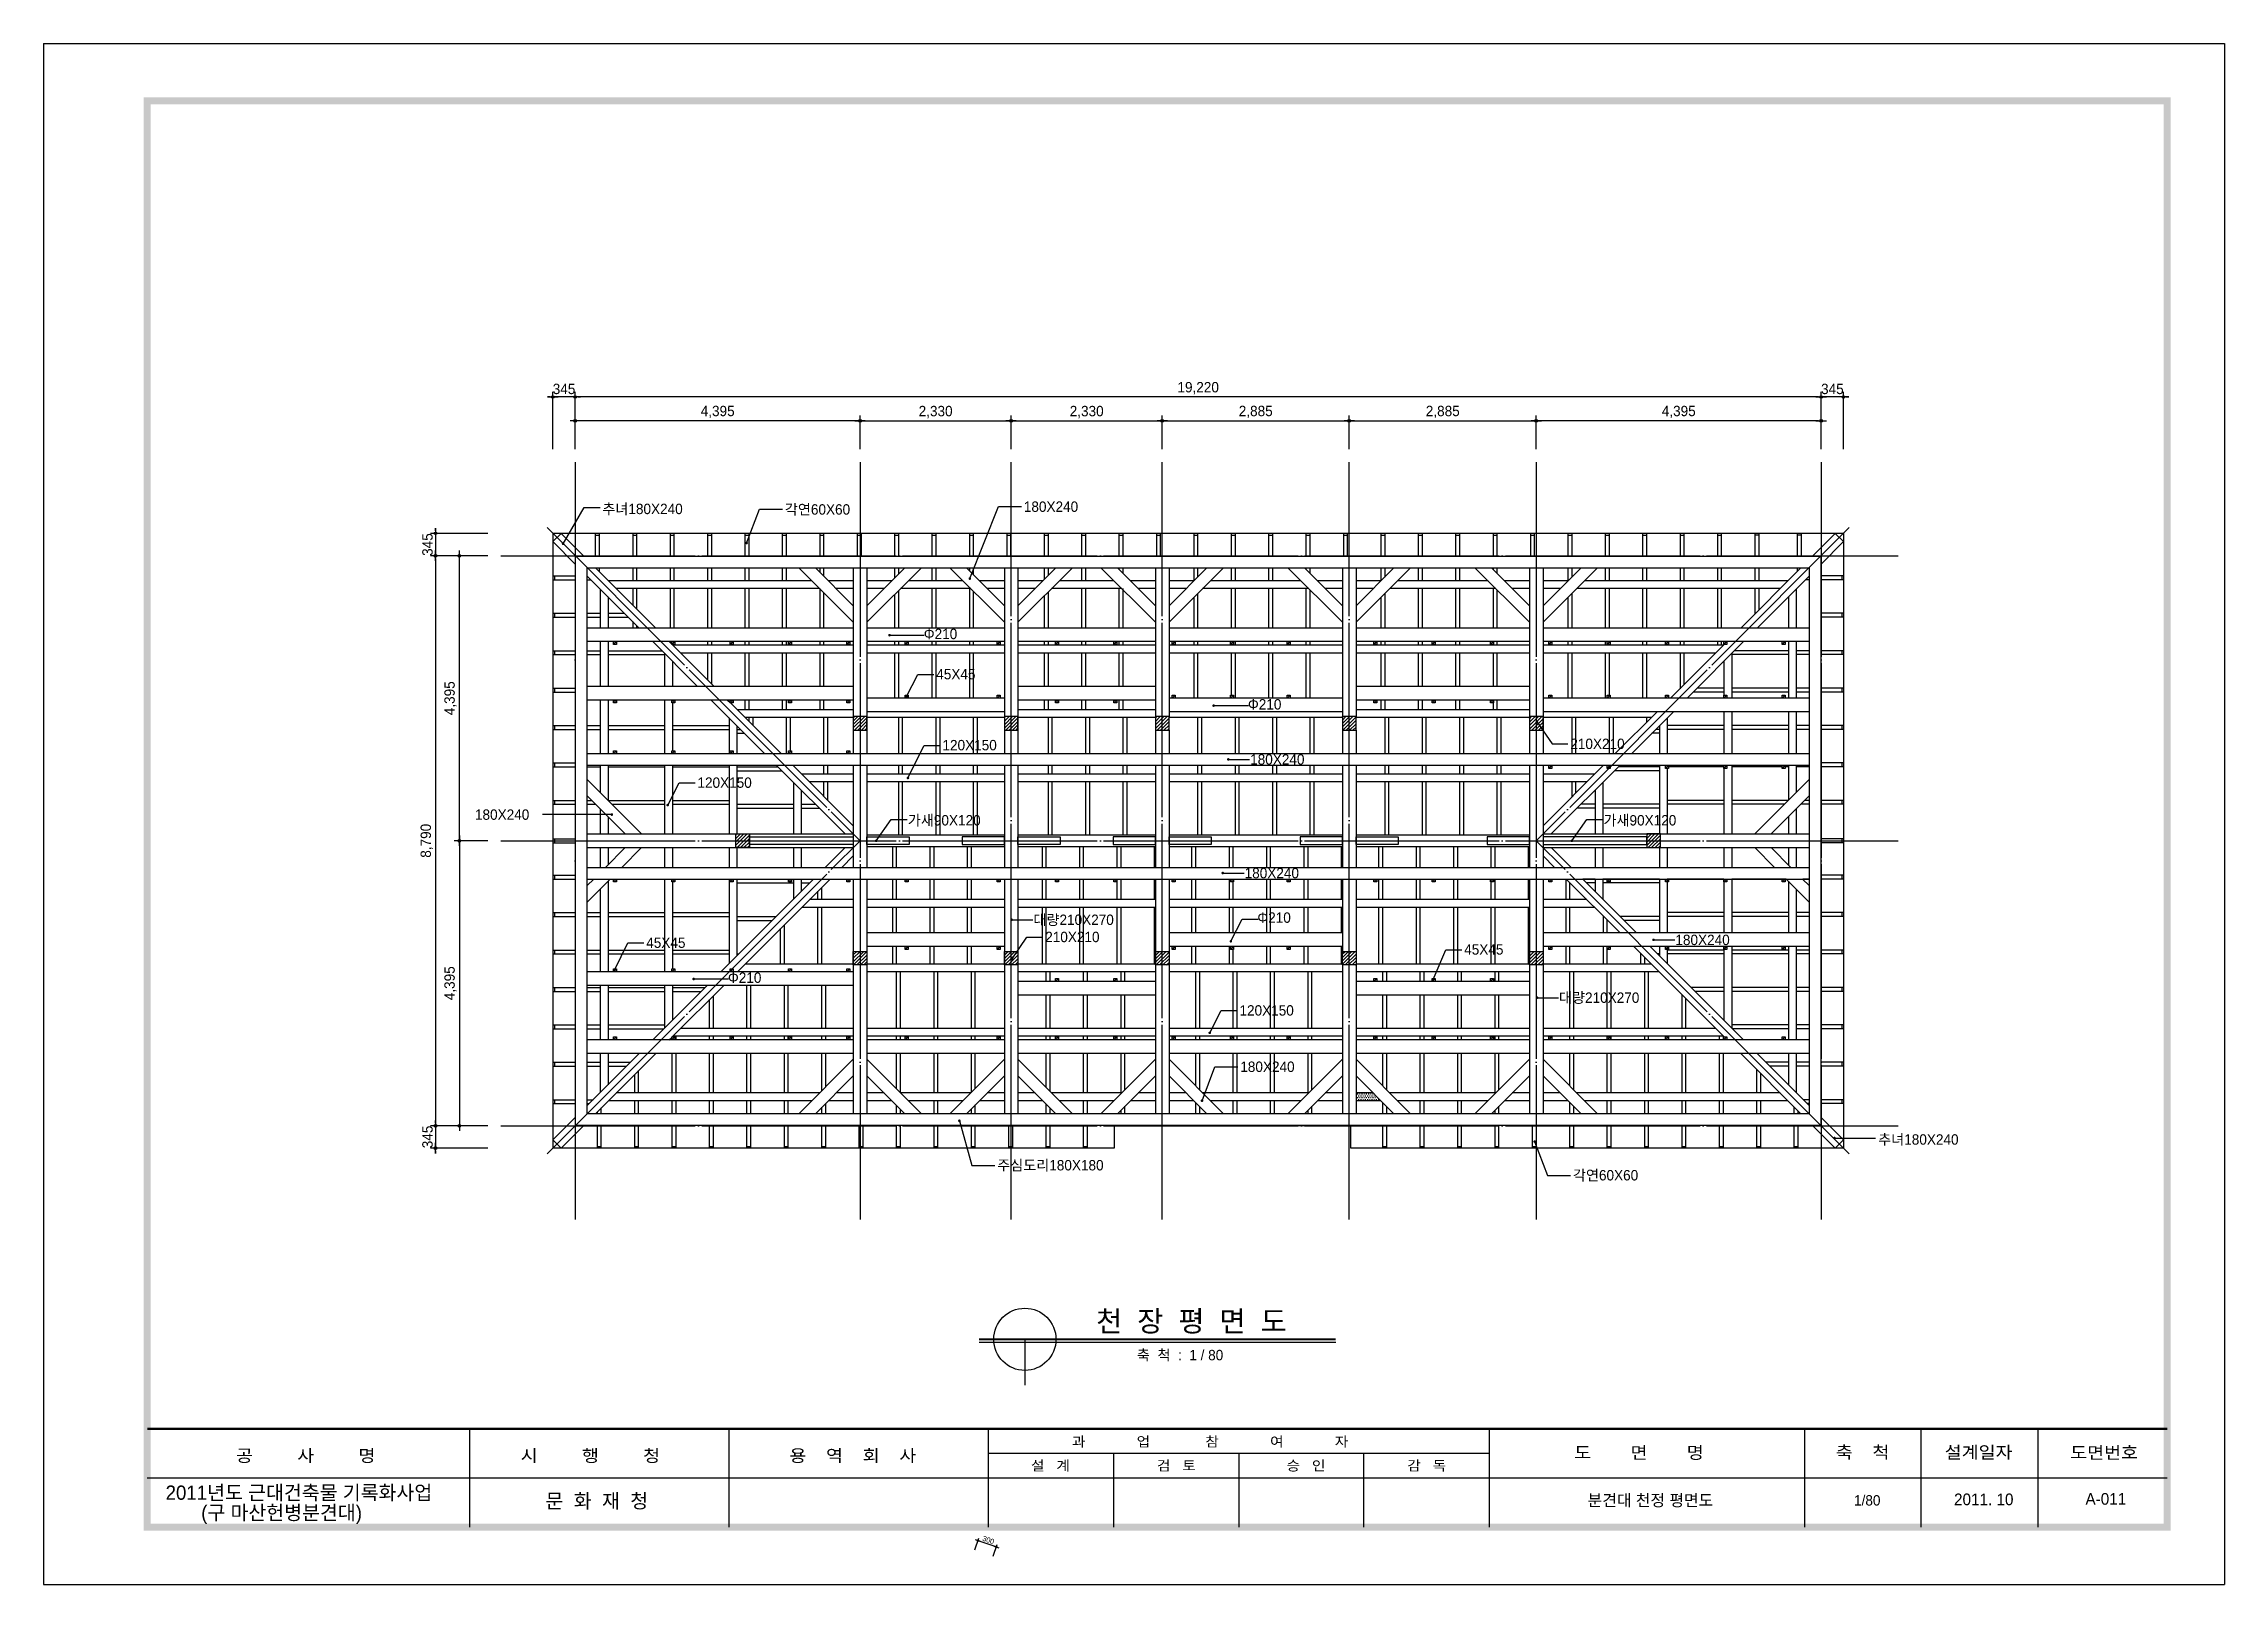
# Model space of a CAD drawing. Extents: x 340347 to 373987, y -129942 to -106182.
import ezdxf
from ezdxf.enums import TextEntityAlignment as Align

# ---------------------------------------------------------------- set-up
doc = ezdxf.new("R2010")
doc.units = 0
doc.header["$LTSCALE"] = 50
doc.header["$MEASUREMENT"] = 0
doc.header["$PDMODE"] = 35
doc.header["$PDSIZE"] = -10
doc.linetypes.add('CEN', pattern=[62, 60, -1, 0, -1])
doc.layers.get('0').update_dxf_attribs({"linetype": 'CONTINUOUS'})
doc.layers.get('DEFPOINTS').update_dxf_attribs({"linetype": 'CONTINUOUS'})
for name, color, linetype in [('CEN', 1, 'CEN'), ('CO5', 100, 'CONTINUOUS'), ('COR', 4, 'CONTINUOUS'), ('DIM', 7, 'CONTINUOUS'), ('ha', 30, 'CONTINUOUS'), ('HAT', 5, 'CONTINUOUS'), ('LAN', 4, 'CONTINUOUS'), ('sec-2', 2, 'CONTINUOUS'), ('SYM', 7, 'CONTINUOUS'), ('TEX', 7, 'CONTINUOUS'), ('TEXT', 7, 'CONTINUOUS'), ('WAL', 3, 'CONTINUOUS'), ('WID', 4, 'CONTINUOUS')]:
    doc.layers.add(name, color=color, linetype=linetype)
doc.styles.add('GHS', font='HYWULM_0.TTF')
doc.styles.add('HY울릉도M', font='HYWULM_0.TTF')
doc.styles.add('title', font='HYWULB_0.TTF', dxfattribs={"width": 0.6})
doc.styles.add('현창', font='HYWULM_0.TTF')
doc.dimstyles.new('3MM', dxfattribs={"dimscale": 300, "dimtxt": 4, "dimasz": 1, "dimexe": 1.5, "dimexo": 2, "dimgap": 1, "dimtad": 1, "dimtoh": 1, "dimdec": 4, "dimzin": 0, "dimdsep": 46, "dimtxsty": 'GHS', "dimblk": 'DIMDOT', "dimcen": -1, "dimdle": 1.5, "dimadec": 0, "dimazin": 0, "dimtfac": 1, "dimtdec": 4, "dimtix": 1, "dimtmove": 2, "dimatfit": 3, "dimldrblk": 'DIMDOT', "dimfxl": 1, "dimtvp": 1, "dimtolj": 1, "dimtzin": 0, "dimarcsym": 0})
doc.dimstyles.new('STANDARD$0', dxfattribs={"dimscale": 30, "dimtxt": 3, "dimasz": 1, "dimexe": 2, "dimexo": 5, "dimgap": 0.9, "dimtad": 1, "dimtoh": 1, "dimdec": 4, "dimzin": 0, "dimdsep": 46, "dimlunit": 6, "dimtxsty": 'GHS', "dimblk1": 'DIMDOT', "dimblk2": 'DIMDOT', "dimsah": 1, "dimcen": 0.09, "dimadec": 0, "dimazin": 0, "dimtfac": 1, "dimtdec": 4, "dimtofl": 0, "dimtmove": 2, "dimatfit": 3, "dimldrblk": 'DIMDOT', "dimfxl": 1, "dimtolj": 1, "dimtzin": 0, "dimarcsym": 0})

msp = doc.modelspace()

# ---------------------------------------------------------------- texts
at = {"layer": 'DIM', "style": '현창'}
for s, p in [('추녀180X240', (348965.99705, -113437.15345)), ('각연60X60', (351781.66282, -113445.27256)), ('180X240', (355467.8684, -113402.26067)), ('Φ210', (353924.28139, -115365.22283)), ('45X45', (354116.66825, -115984.7696)), ('Φ210', (358924.65014, -116450.58801)), ('120X150', (354212.42851, -117080.07979)), ('210X210', (363897.57246, -117059.72065)), ('180X240', (358958.94149, -117300.53391)), ('120X150', (350432.92744, -117658.1103)), ('180X240', (347001.1836, -118151.47797)), ('가새90X120', (353678.44029, -118239.11755)), ('가새90X120', (364409.29939, -118239.11755)), ('180X240', (358873.85435, -119053.17336)), ('대량210X270', (355616.20295, -119772.99944)), ('Φ210', (359070.22731, -119739.68468)), ('45X45', (349643.1514, -120126.50044)), ('210X210', (355797.55541, -120038.14533)), ('45X45', (362260.82079, -120230.55725)), ('180X240', (365518.44965, -120083.10474)), ('Φ210', (350903.19379, -120665.94337)), ('120X150', (358794.09317, -121170.72473)), ('대량210X270', (363723.06079, -120974.28009)), ('180X240', (358806.6727, -122039.46532)), ('추녀180X240', (368647.03936, -123161.04336)), ('주심도리180X180', (355056.87424, -123558.11093)), ('각연60X60', (363937.95752, -123712.62041))]:
    msp.add_text(s, height=160, dxfattribs=at).set_placement(p)
at = {"layer": 'TEX', "style": 'title'}
msp.add_text(' 천  장  평  면  도', height=320, dxfattribs=at).set_placement((356467.00762, -126043.1917))
at = {"layer": 'TEXT', "style": '현창'}
msp.add_text('축  척  :  1 / 80', height=160, dxfattribs=at).set_placement((357211.7742, -126485.89057))
at = {"layer": 'WAL', "linetype": 'Continuous', "style": 'HY울릉도M'}
for s, p in [('2011년도 근대건축물 기록화사업', (342228.92085, -128637.35758)), ('(구 마산헌병분견대)', (342778.1693, -128945.71535))]:
    msp.add_text(s, height=220, dxfattribs=at).set_placement(p)
at = {"layer": 'WAL', "style": 'HY울릉도M'}
msp.add_text('분견대 천정 평면도', height=180, dxfattribs=at).set_placement((364164.90426, -128735.46027))
for s, height, p in [('1/80', 160, (368478.1758, -128725.73951)), ('A-011', 180, (372158.57871, -128713.54503))]:
    msp.add_text(s, height=height, dxfattribs=at).set_placement(p, align=Align.CENTER)
at = {"layer": 'WAL', "linetype": 'Continuous', "style": 'HY울릉도M'}
msp.add_text('2011. 10', height=180, dxfattribs=at).set_placement((370275.21781, -128631.20554), align=Align.MIDDLE_CENTER)

# ---------------------------------------------------------------- blocks, each defined once
blk = doc.blocks.new('20')
at = {"layer": 'COR', "linetype": 'Continuous'}
for p, q in [((242847, -53606), (242847, -57398)), ((252847, -53606), (252847, -57398)), ((262847, -53606), (262847, -57398)), ((282175, -53606), (282175, -57398)), ((294331, -53606), (294331, -57398)), ((294331, -53606), (294331, -57398)), ((298824, -53606), (298824, -57398)), ((303324, -53606), (303324, -57398)), ((282175, -54554), (262847, -54554)), ((308324, -55502), (230424, -55502)), ((308324, -55502), (230424, -55502))]:
    blk.add_line(p, q, dxfattribs=at)
at = {"layer": 'COR'}
for p, q in [((267679, -54554), (267679, -57398)), ((272511, -54554), (272511, -57398)), ((277343, -57398), (277343, -54554))]:
    blk.add_line(p, q, dxfattribs=at)
at = {"layer": 'COR', "linetype": 'Continuous', "const_width": 270}
blk.add_lwpolyline([(230424, -2398), (230424, -57398), (308324, -57398), (308324, -2398)], close=True, dxfattribs=at)
at = {"layer": 'COR', "linetype": 'Continuous', "const_width": 94.8}
blk.add_lwpolyline([(308324, -53606), (230424, -53606)], dxfattribs=at)
at = {"layer": 'HAT'}
for p, q in [((226424, -198), (226424, -59598)), ((226424, -198), (310524, -198)), ((310524, -198), (310524, -59598)), ((226424, -59598), (310524, -59598))]:
    blk.add_line(p, q, dxfattribs=at)
at = {"layer": 'WAL', "linetype": 'Continuous', "style": 'HY울릉도M', "width": 1.1}
for s, height, p in [('공         사         명', 474.35, (233841, -54872)), ('시         행         청', 474.35, (244822, -54873)), ('용    역    회    사', 474.35, (255184, -54873)), ('과             업              참             여             자', 379.48, (266081, -54287)), ('도        면        명', 474.35, (285449, -54755)), ('축    척', 474.3, (295539, -54743)), ('설계일자', 474.3, (299737, -54743)), ('도면번호', 474.3, (304577, -54755)), ('설   계', 379.5, (264501, -55211)), ('검   토', 379.5, (269356, -55211)), ('승   인', 379.5, (274355, -55211)), ('감   독', 379.5, (279013, -55211))]:
    blk.add_text(s, height=height, dxfattribs=at).set_placement(p)
at = {"layer": 'WAL', "linetype": 'Continuous', "style": 'HY울릉도M'}
blk.add_text('문  화  재  청', height=550, dxfattribs=at).set_placement((249739, -56656), align=Align.RIGHT)
blk = doc.blocks.new('DIMDOT')
at = {"linetype": 'Continuous'}
blk.add_line((-2, 0), (2, 0), dxfattribs=at)
for radius in [0.5, 0.25]:
    blk.add_circle((0, 0), radius, dxfattribs=at)
blk = doc.blocks.new('*D2')
at = {"layer": 'DEFPOINTS', "color": 0}
for p in [(348547, -111631), (348547, -112637), (367767, -112637)]:
    blk.add_point(p, dxfattribs=at)
at = {"layer": 'SYM', "color": 211, "lineweight": -2}
for p, q in [((348547, -112437), (348547, -111551)), ((367727, -111631), (348587, -111631)), ((367767, -112437), (367767, -111551))]:
    blk.add_line(p, q, dxfattribs=at)
at = {"layer": 'SYM', "color": 211, "lineweight": -2, "xscale": 40, "yscale": 40, "zscale": 40, "rotation": 180}
blk.add_blockref('DIMDOT', (348547, -111631), dxfattribs=at)
at = {"layer": 'SYM', "color": 211, "lineweight": -2, "xscale": 40, "yscale": 40, "zscale": 40}
blk.add_blockref('DIMDOT', (367767, -111631), dxfattribs=at)
at = {"layer": 'SYM', "color": 0, "insert": (358157, -111495), "char_height": 160, "attachment_point": 5, "style": '현창'}
blk.add_mtext('\\A1;19,220', dxfattribs=at)
blk = doc.blocks.new('*D3')
at = {"layer": 'DEFPOINTS', "color": 0}
for p in [(348547, -111998), (348547, -112637), (352942, -112637)]:
    blk.add_point(p, dxfattribs=at)
at = {"layer": 'SYM', "color": 211, "lineweight": -2}
for p, q in [((348547, -112437), (348547, -111918)), ((352902, -111998), (348587, -111998)), ((352942, -112437), (352942, -111918))]:
    blk.add_line(p, q, dxfattribs=at)
at = {"layer": 'SYM', "color": 211, "lineweight": -2, "xscale": 40, "yscale": 40, "zscale": 40, "rotation": 180}
blk.add_blockref('DIMDOT', (348547, -111998), dxfattribs=at)
at = {"layer": 'SYM', "color": 211, "lineweight": -2, "xscale": 40, "yscale": 40, "zscale": 40}
blk.add_blockref('DIMDOT', (352942, -111998), dxfattribs=at)
at = {"layer": 'SYM', "color": 0, "insert": (350745, -111862), "char_height": 160, "attachment_point": 5, "style": '현창'}
blk.add_mtext('\\A1;4,395', dxfattribs=at)
blk = doc.blocks.new('*D4')
at = {"layer": 'DEFPOINTS', "color": 0}
for p in [(355272, -111998), (352942, -112637), (355272, -112637)]:
    blk.add_point(p, dxfattribs=at)
at = {"layer": 'SYM', "color": 211, "lineweight": -2}
for p, q in [((352942, -112437), (352942, -111918)), ((352982, -111998), (355232, -111998)), ((355272, -112437), (355272, -111918))]:
    blk.add_line(p, q, dxfattribs=at)
at = {"layer": 'SYM', "color": 211, "lineweight": -2, "xscale": 40, "yscale": 40, "zscale": 40, "rotation": 180}
blk.add_blockref('DIMDOT', (352942, -111998), dxfattribs=at)
at = {"layer": 'SYM', "color": 211, "lineweight": -2, "xscale": 40, "yscale": 40, "zscale": 40}
blk.add_blockref('DIMDOT', (355272, -111998), dxfattribs=at)
at = {"layer": 'SYM', "color": 0, "insert": (354107, -111863), "char_height": 160, "attachment_point": 5, "style": '현창'}
blk.add_mtext('\\A1;2,330', dxfattribs=at)
blk = doc.blocks.new('*D5')
at = {"layer": 'DEFPOINTS', "color": 0}
for p in [(357602, -111998), (355272, -112637), (357602, -112637)]:
    blk.add_point(p, dxfattribs=at)
at = {"layer": 'SYM', "color": 211, "lineweight": -2}
for p, q in [((355272, -112437), (355272, -111918)), ((355312, -111998), (357562, -111998)), ((357602, -112437), (357602, -111918))]:
    blk.add_line(p, q, dxfattribs=at)
at = {"layer": 'SYM', "color": 211, "lineweight": -2, "xscale": 40, "yscale": 40, "zscale": 40, "rotation": 180}
blk.add_blockref('DIMDOT', (355272, -111998), dxfattribs=at)
at = {"layer": 'SYM', "color": 211, "lineweight": -2, "xscale": 40, "yscale": 40, "zscale": 40}
blk.add_blockref('DIMDOT', (357602, -111998), dxfattribs=at)
at = {"layer": 'SYM', "color": 0, "insert": (356437, -111863), "char_height": 160, "attachment_point": 5, "style": '현창'}
blk.add_mtext('\\A1;2,330', dxfattribs=at)
blk = doc.blocks.new('*D6')
at = {"layer": 'DEFPOINTS', "color": 0}
for p in [(360487, -111998), (357602, -112637), (360487, -112637)]:
    blk.add_point(p, dxfattribs=at)
at = {"layer": 'SYM', "color": 211, "lineweight": -2}
for p, q in [((357602, -112437), (357602, -111918)), ((357642, -111998), (360447, -111998)), ((360487, -112437), (360487, -111918))]:
    blk.add_line(p, q, dxfattribs=at)
at = {"layer": 'SYM', "color": 211, "lineweight": -2, "xscale": 40, "yscale": 40, "zscale": 40, "rotation": 180}
blk.add_blockref('DIMDOT', (357602, -111998), dxfattribs=at)
at = {"layer": 'SYM', "color": 211, "lineweight": -2, "xscale": 40, "yscale": 40, "zscale": 40}
blk.add_blockref('DIMDOT', (360487, -111998), dxfattribs=at)
at = {"layer": 'SYM', "color": 0, "insert": (359045, -111862), "char_height": 160, "attachment_point": 5, "style": '현창'}
blk.add_mtext('\\A1;2,885', dxfattribs=at)
blk = doc.blocks.new('*D7')
at = {"layer": 'DEFPOINTS', "color": 0}
for p in [(363372, -111998), (360487, -112637), (363372, -112637)]:
    blk.add_point(p, dxfattribs=at)
at = {"layer": 'SYM', "color": 211, "lineweight": -2}
for p, q in [((360487, -112437), (360487, -111918)), ((360527, -111998), (363332, -111998)), ((363372, -112437), (363372, -111918))]:
    blk.add_line(p, q, dxfattribs=at)
at = {"layer": 'SYM', "color": 211, "lineweight": -2, "xscale": 40, "yscale": 40, "zscale": 40, "rotation": 180}
blk.add_blockref('DIMDOT', (360487, -111998), dxfattribs=at)
at = {"layer": 'SYM', "color": 211, "lineweight": -2, "xscale": 40, "yscale": 40, "zscale": 40}
blk.add_blockref('DIMDOT', (363372, -111998), dxfattribs=at)
at = {"layer": 'SYM', "color": 0, "insert": (361930, -111862), "char_height": 160, "attachment_point": 5, "style": '현창'}
blk.add_mtext('\\A1;2,885', dxfattribs=at)
blk = doc.blocks.new('*D8')
at = {"layer": 'DEFPOINTS', "color": 0}
for p in [(363372, -111998), (363372, -112637), (367767, -112637)]:
    blk.add_point(p, dxfattribs=at)
at = {"layer": 'SYM', "color": 211, "lineweight": -2}
for p, q in [((363372, -112437), (363372, -111918)), ((367727, -111998), (363412, -111998)), ((367767, -112437), (367767, -111918))]:
    blk.add_line(p, q, dxfattribs=at)
at = {"layer": 'SYM', "color": 211, "lineweight": -2, "xscale": 40, "yscale": 40, "zscale": 40, "rotation": 180}
blk.add_blockref('DIMDOT', (363372, -111998), dxfattribs=at)
at = {"layer": 'SYM', "color": 211, "lineweight": -2, "xscale": 40, "yscale": 40, "zscale": 40}
blk.add_blockref('DIMDOT', (367767, -111998), dxfattribs=at)
at = {"layer": 'SYM', "color": 0, "insert": (365570, -111862), "char_height": 160, "attachment_point": 5, "style": '현창'}
blk.add_mtext('\\A1;4,395', dxfattribs=at)
blk = doc.blocks.new('*D9')
at = {"layer": 'DEFPOINTS', "color": 0}
for p in [(347398, -114080), (346393, -122870), (347398, -122870)]:
    blk.add_point(p, dxfattribs=at)
at = {"layer": 'SYM', "color": 211, "lineweight": -2}
for p, q in [((347198, -114080), (346313, -114080)), ((346393, -114120), (346393, -122830)), ((347198, -122870), (346313, -122870))]:
    blk.add_line(p, q, dxfattribs=at)
at = {"layer": 'SYM', "color": 211, "lineweight": -2, "xscale": 40, "yscale": 40, "zscale": 40}
for p, rotation in [((346393, -114080), 90), ((346393, -122870), 270)]:
    blk.add_blockref('DIMDOT', p, dxfattribs=dict(at, rotation=rotation))
at = {"layer": 'SYM', "color": 0, "insert": (346257, -118475), "char_height": 160, "attachment_point": 5, "rotation": 90, "style": '현창'}
blk.add_mtext('\\A1;8,790', dxfattribs=at)
blk = doc.blocks.new('*D10')
at = {"layer": 'DEFPOINTS', "color": 0}
for p in [(347398, -118475), (346760, -122870), (347398, -122870)]:
    blk.add_point(p, dxfattribs=at)
at = {"layer": 'SYM', "color": 211, "lineweight": -2}
for p, q in [((347198, -118475), (346680, -118475)), ((346760, -118515), (346760, -122830)), ((347198, -122870), (346680, -122870))]:
    blk.add_line(p, q, dxfattribs=at)
at = {"layer": 'SYM', "color": 211, "lineweight": -2, "xscale": 40, "yscale": 40, "zscale": 40}
for p, rotation in [((346760, -118475), 90), ((346760, -122870), 270)]:
    blk.add_blockref('DIMDOT', p, dxfattribs=dict(at, rotation=rotation))
at = {"layer": 'SYM', "color": 0, "insert": (346624, -120672), "char_height": 160, "attachment_point": 5, "rotation": 90, "style": '현창'}
blk.add_mtext('\\A1;4,395', dxfattribs=at)
blk = doc.blocks.new('*D11')
at = {"layer": 'DEFPOINTS', "color": 0}
for p in [(346760, -114080), (347398, -114080), (347398, -118475)]:
    blk.add_point(p, dxfattribs=at)
at = {"layer": 'SYM', "color": 211, "lineweight": -2}
for p, q in [((347198, -114080), (346680, -114080)), ((346760, -118435), (346760, -114120)), ((347198, -118475), (346680, -118475))]:
    blk.add_line(p, q, dxfattribs=at)
at = {"layer": 'SYM', "color": 211, "lineweight": -2, "xscale": 40, "yscale": 40, "zscale": 40}
for p, rotation in [((346760, -114080), 90), ((346760, -118475), 270)]:
    blk.add_blockref('DIMDOT', p, dxfattribs=dict(at, rotation=rotation))
at = {"layer": 'SYM', "color": 0, "insert": (346624, -116277), "char_height": 160, "attachment_point": 5, "rotation": 90, "style": '현창'}
blk.add_mtext('\\A1;4,395', dxfattribs=at)
blk = doc.blocks.new('*D12')
at = {"layer": 'DEFPOINTS', "color": 0}
for p in [(348202, -111631), (348202, -112637), (348547, -112637)]:
    blk.add_point(p, dxfattribs=at)
at = {"layer": 'SYM', "color": 211, "lineweight": -2}
for p, q in [((348162, -111631), (348122, -111631)), ((348202, -112437), (348202, -111551)), ((348547, -111631), (348202, -111631)), ((348547, -112437), (348547, -111551)), ((348587, -111631), (348627, -111631))]:
    blk.add_line(p, q, dxfattribs=at)
at = {"layer": 'SYM', "color": 211, "lineweight": -2, "xscale": 40, "yscale": 40, "zscale": 40}
blk.add_blockref('DIMDOT', (348202, -111631), dxfattribs=at)
at = {"layer": 'SYM', "color": 211, "lineweight": -2, "xscale": 40, "yscale": 40, "zscale": 40, "rotation": 180}
blk.add_blockref('DIMDOT', (348547, -111631), dxfattribs=at)
at = {"layer": 'SYM', "color": 0, "insert": (348375, -111508), "char_height": 160, "attachment_point": 5, "style": '현창'}
blk.add_mtext('\\A1;345', dxfattribs=at)
blk = doc.blocks.new('*D13')
at = {"layer": 'DEFPOINTS', "color": 0}
for p in [(347398, -113735), (346393, -114080), (347398, -114080)]:
    blk.add_point(p, dxfattribs=at)
at = {"layer": 'SYM', "color": 211, "lineweight": -2}
for p, q in [((346393, -113695), (346393, -113655)), ((347198, -113735), (346313, -113735)), ((346393, -113735), (346393, -114080)), ((347198, -114080), (346313, -114080)), ((346393, -114120), (346393, -114160))]:
    blk.add_line(p, q, dxfattribs=at)
at = {"layer": 'SYM', "color": 211, "lineweight": -2, "xscale": 40, "yscale": 40, "zscale": 40}
for p, rotation in [((346393, -113735), 270), ((346393, -114080), 90)]:
    blk.add_blockref('DIMDOT', p, dxfattribs=dict(at, rotation=rotation))
at = {"layer": 'SYM', "color": 0, "insert": (346269, -113907), "char_height": 160, "attachment_point": 5, "rotation": 90, "style": '현창'}
blk.add_mtext('\\A1;345', dxfattribs=at)
blk = doc.blocks.new('*D14')
at = {"layer": 'DEFPOINTS', "color": 0}
for p in [(347398, -122870), (346393, -123215), (347398, -123215)]:
    blk.add_point(p, dxfattribs=at)
at = {"layer": 'SYM', "color": 211, "lineweight": -2}
for p, q in [((347198, -122870), (346313, -122870)), ((346393, -122830), (346393, -122790)), ((346393, -122870), (346393, -123215)), ((347198, -123215), (346313, -123215)), ((346393, -123255), (346393, -123295))]:
    blk.add_line(p, q, dxfattribs=at)
at = {"layer": 'SYM', "color": 211, "lineweight": -2, "xscale": 40, "yscale": 40, "zscale": 40}
for p, rotation in [((346393, -122870), 270), ((346393, -123215), 90)]:
    blk.add_blockref('DIMDOT', p, dxfattribs=dict(at, rotation=rotation))
at = {"layer": 'SYM', "color": 0, "insert": (346269, -123042), "char_height": 160, "attachment_point": 5, "rotation": 90, "style": '현창'}
blk.add_mtext('\\A1;345', dxfattribs=at)
blk = doc.blocks.new('*D15')
at = {"layer": 'DEFPOINTS', "color": 0}
for p in [(367767, -111631), (367767, -112637), (368112, -112637)]:
    blk.add_point(p, dxfattribs=at)
at = {"layer": 'SYM', "color": 211, "lineweight": -2}
for p, q in [((367727, -111631), (367687, -111631)), ((367767, -112437), (367767, -111551)), ((368112, -111631), (367767, -111631)), ((368112, -112437), (368112, -111551)), ((368152, -111631), (368192, -111631))]:
    blk.add_line(p, q, dxfattribs=at)
at = {"layer": 'SYM', "color": 211, "lineweight": -2, "xscale": 40, "yscale": 40, "zscale": 40}
blk.add_blockref('DIMDOT', (367767, -111631), dxfattribs=at)
at = {"layer": 'SYM', "color": 211, "lineweight": -2, "xscale": 40, "yscale": 40, "zscale": 40, "rotation": 180}
blk.add_blockref('DIMDOT', (368112, -111631), dxfattribs=at)
at = {"layer": 'SYM', "color": 0, "insert": (367940, -111508), "char_height": 160, "attachment_point": 5, "style": '현창'}
blk.add_mtext('\\A1;345', dxfattribs=at)
blk = doc.blocks.new('*D16')
at = {"lineweight": -2}
for p, q in [((354710, -129409), (354772, -129230)), ((355023, -129359), (354778, -129274)), ((354994, -129507), (355055, -129327))]:
    blk.add_line(p, q, dxfattribs=at)
at = {"layer": 'DEFPOINTS', "color": 0}
for p in [(354677, -129503), (354759, -129267), (354961, -129601)]:
    blk.add_point(p, dxfattribs=at)
at = {"lineweight": -2, "xscale": 20, "yscale": 20, "zscale": 20}
for p, rotation in [((354759, -129267), 160.9740181232345), ((355042, -129365), 340.9740181232345)]:
    blk.add_blockref('DIMDOT', p, dxfattribs=dict(at, rotation=rotation))
at = {"color": 0, "insert": (354921, -129258), "char_height": 80, "attachment_point": 5, "rotation": 340.974, "style": '현창'}
blk.add_mtext('\\A1;300', dxfattribs=at)

# ---------------------------------------------------------------- dimensions: what is measured, and where the dimension line sits
dim = msp.add_linear_dim(base=(354758.74239, -129267.43893), p1=(354961.00635, -129601.14014), p2=(354677.39508, -129503.34111), angle=160.974018123, dimstyle='3MM', override={"dimscale": 20, "dimexe": 2, "dimexo": 5, "dimtoh": 0, "dimlunit": 6, "dimsah": 1, "dimcen": 0, "dimdle": 2, "dimclrd": 256, "dimclre": 256, "dimtfac": 0.333333, "dimtvp": 0})
dim.commit()
dim.dimension.update_dxf_attribs({"geometry": '*D16', "text_midpoint": (354920.62873, -129258.10564)})
at = {"layer": 'SYM'}
for base, p1, p2, picture, middle in [((348202.10554, -111630.94473), (348547.10554, -112636.6037), (348202.10554, -112636.6037), '*D12', (348374.60554, -111507.74899)), ((348547.10554, -111630.94473), (367767.10554, -112636.6037), (348547.10554, -112636.6037), '*D2', (358157.10554, -111495.39214)), ((367767.10554, -111630.94473), (368112.10554, -112636.6037), (367767.10554, -112636.6037), '*D15', (367939.60554, -111507.74899)), ((348547.10554, -111998.02587), (352942.10554, -112636.6037), (348547.10554, -112636.6037), '*D3', (350744.60554, -111862.47327)), ((363372.10554, -111998.02587), (367767.10554, -112636.6037), (363372.10554, -112636.6037), '*D8', (365569.60554, -111862.47327))]:
    dim = msp.add_linear_dim(base=base, p1=p1, p2=p2, dimstyle='STANDARD$0', override={"dimscale": 40, "dimtxt": 4, "dimgap": 1, "dimtoh": 0, "dimdle": 2, "dimclrd": 211, "dimclre": 211, "dimtix": 1, "dimtofl": 1}, dxfattribs=at)
    dim.commit()
    dim.dimension.update_dxf_attribs({"geometry": picture, "text_midpoint": middle})
for base, p1, p2, angle, picture, middle in [((355272.10554, -111998.02587), (352942.10554, -112636.6037), (355272.10554, -112636.6037), 180, '*D4', (354107.10554, -111862.5798)), ((357602.10554, -111998.02587), (355272.10554, -112636.6037), (357602.10554, -112636.6037), 180, '*D5', (356437.10554, -111862.5798)), ((360487.10554, -111998.02587), (357602.10554, -112636.6037), (360487.10554, -112636.6037), 180, '*D6', (359044.60554, -111862.47327)), ((363372.10554, -111998.02587), (360487.10554, -112636.6037), (363372.10554, -112636.6037), 180, '*D7', (361929.60554, -111862.47327)), ((346392.62805, -114079.75505), (347398.28701, -113734.75505), (347398.28701, -114079.75505), 90, '*D13', (346269.43231, -113907.25505)), ((346392.62805, -122869.75505), (347398.28701, -114079.75505), (347398.28701, -122869.75505), 90, '*D9', (346257.07545, -118474.75505)), ((346759.70918, -114079.75505), (347398.28701, -118474.75505), (347398.28701, -114079.75505), 270, '*D11', (346624.15659, -116277.25505)), ((346759.70918, -122869.75505), (347398.28701, -118474.75505), (347398.28701, -122869.75505), 90, '*D10', (346624.15659, -120672.25505)), ((346392.62805, -123214.75505), (347398.28701, -122869.75505), (347398.28701, -123214.75505), 90, '*D14', (346269.43231, -123042.25505))]:
    dim = msp.add_linear_dim(base=base, p1=p1, p2=p2, angle=angle, dimstyle='STANDARD$0', override={"dimscale": 40, "dimtxt": 4, "dimgap": 1, "dimtoh": 0, "dimdle": 2, "dimclrd": 211, "dimclre": 211, "dimtix": 1, "dimtofl": 1}, dxfattribs=at)
    dim.commit()
    dim.dimension.update_dxf_attribs({"geometry": picture, "text_midpoint": middle})

# ---------------------------------------------------------------- hatches: boundary and pattern name
at = {"layer": 'ha'}
h = msp.add_hatch(dxfattribs=at)
h.set_pattern_fill('ANSI31', color=256, scale=300, style=0)
h.set_pattern_definition([(45, (490902.35, 608194.027), (-26.5165043, 26.5165043), [])])
h.paths.add_polyline_path([(352837.10554, -116769.12689), (353047.10554, -116769.12689), (353047.10554, -116559.12689), (352837.10554, -116559.12689)])
h.paths.add_polyline_path([(355167.10554, -116769.12689), (355377.10554, -116769.12689), (355377.10554, -116559.12689), (355167.10554, -116559.12689)])
h.paths.add_polyline_path([(357497.10554, -116769.12689), (357707.10554, -116769.12689), (357707.10554, -116559.12689), (357497.10554, -116559.12689)])
h.paths.add_polyline_path([(360382.10554, -116769.12689), (360592.10554, -116769.12689), (360592.10554, -116559.12689), (360382.10554, -116559.12689)])
h.paths.add_polyline_path([(363267.10554, -116769.12689), (363477.10554, -116769.12689), (363477.10554, -116559.12689), (363267.10554, -116559.12689)])
h.paths.add_polyline_path([(365287.73371, -118369.75505), (365077.73371, -118369.75505), (365077.73371, -118579.75505), (365287.73371, -118579.75505)])
h.paths.add_polyline_path([(363267.10554, -120180.38322), (363477.10554, -120180.38322), (363477.10554, -120390.38322), (363267.10554, -120390.38322)])
h.paths.add_polyline_path([(360382.10554, -120180.38322), (360592.10554, -120180.38322), (360592.10554, -120390.38322), (360382.10554, -120390.38322)])
h.paths.add_polyline_path([(357497.10554, -120180.38322), (357707.10554, -120180.38322), (357707.10554, -120390.38322), (357497.10554, -120390.38322)])
h.paths.add_polyline_path([(355167.10554, -120180.38322), (355377.10554, -120180.38322), (355377.10554, -120390.38322), (355167.10554, -120390.38322)])
h.paths.add_polyline_path([(352837.10554, -120180.38322), (353047.10554, -120180.38322), (353047.10554, -120390.38322), (352837.10554, -120390.38322)])
h.paths.add_polyline_path([(351026.47738, -118369.75505), (351236.47738, -118369.75505), (351236.47738, -118579.75505), (351026.47738, -118579.75505)])
at = {"layer": 'WID'}
h = msp.add_hatch(dxfattribs=at)
h.set_pattern_fill('DOTS', color=256, scale=450, style=0)
h.set_pattern_definition([(0, (459360.573, 626252.465), (14.0625, 28.125), [0, -28.125])])
h.paths.add_polyline_path([(360856.50145, -122363.68415), (360592.10554, -122363.68415), (360592.10554, -122483.68415), (360976.50145, -122483.68415)])

# ---------------------------------------------------------------- linework, layer by layer
for p, q in [((348857.10554, -113734.2939), (348857.10554, -114084.75505)), ((348857.10554, -113734.2939), (348857.10554, -114084.75505)), ((348857.10554, -113734.2939), (348857.10554, -114084.75505)), ((348857.10554, -113734.2939), (348857.10554, -114084.75505)), ((348917.10554, -113734.2939), (348917.10554, -114084.75505)), ((348917.10554, -113734.2939), (348917.10554, -114084.75505)), ((348917.10554, -113734.2939), (348917.10554, -114084.75505)), ((348917.10554, -113734.2939), (348917.10554, -114084.75505)), ((349434.10554, -113734.2939), (349434.10554, -114084.75505)), ((349434.10554, -113734.2939), (349434.10554, -114084.75505)), ((349434.10554, -113734.2939), (349434.10554, -114084.75505)), ((349434.10554, -113734.2939), (349434.10554, -114084.75505)), ((349494.10554, -113734.2939), (349494.10554, -114084.75505)), ((349494.10554, -113734.2939), (349494.10554, -114084.75505)), ((349494.10554, -113734.2939), (349494.10554, -114084.75505)), ((349494.10554, -113734.2939), (349494.10554, -114084.75505)), ((350011.10554, -113734.2939), (350011.10554, -114084.75505)), ((350011.10554, -113734.2939), (350011.10554, -114084.75505)), ((350011.10554, -113734.2939), (350011.10554, -114084.75505)), ((350011.10554, -113734.2939), (350011.10554, -114084.75505)), ((350071.10554, -113734.2939), (350071.10554, -114084.75505)), ((350071.10554, -113734.2939), (350071.10554, -114084.75505)), ((350071.10554, -113734.2939), (350071.10554, -114084.75505)), ((350071.10554, -113734.2939), (350071.10554, -114084.75505)), ((350588.10554, -113734.2939), (350588.10554, -114084.75505)), ((350588.10554, -113734.2939), (350588.10554, -114084.75505)), ((350588.10554, -113734.2939), (350588.10554, -114084.75505)), ((350588.10554, -113734.2939), (350588.10554, -114084.75505)), ((350648.10554, -113734.2939), (350648.10554, -114084.75505)), ((350648.10554, -113734.2939), (350648.10554, -114084.75505)), ((350648.10554, -113734.2939), (350648.10554, -114084.75505)), ((350648.10554, -113734.2939), (350648.10554, -114084.75505)), ((351165.10554, -113734.2939), (351165.10554, -114084.75505)), ((351165.10554, -113734.2939), (351165.10554, -114084.75505)), ((351165.10554, -113734.2939), (351165.10554, -114084.75505)), ((351165.10554, -113734.2939), (351165.10554, -114084.75505)), ((351225.10554, -113734.2939), (351225.10554, -114084.75505)), ((351225.10554, -113734.2939), (351225.10554, -114084.75505)), ((351225.10554, -113734.2939), (351225.10554, -114084.75505)), ((351225.10554, -113734.2939), (351225.10554, -114084.75505)), ((351742.10554, -113734.2939), (351742.10554, -114084.75505)), ((351742.10554, -113734.2939), (351742.10554, -114084.75505)), ((351742.10554, -113734.2939), (351742.10554, -114084.75505)), ((351742.10554, -113734.2939), (351742.10554, -114084.75505)), ((351802.10554, -113734.2939), (351802.10554, -114084.75505)), ((351802.10554, -113734.2939), (351802.10554, -114084.75505)), ((351802.10554, -113734.2939), (351802.10554, -114084.75505)), ((351802.10554, -113734.2939), (351802.10554, -114084.75505)), ((352319.10554, -113734.2939), (352319.10554, -114084.75505)), ((352319.10554, -113734.2939), (352319.10554, -114084.75505)), ((352319.10554, -113734.2939), (352319.10554, -114084.75505)), ((352319.10554, -113734.2939), (352319.10554, -114084.75505)), ((352379.10554, -113734.2939), (352379.10554, -114084.75505)), ((352379.10554, -113734.2939), (352379.10554, -114084.75505)), ((352379.10554, -113734.2939), (352379.10554, -114084.75505)), ((352379.10554, -113734.2939), (352379.10554, -114084.75505)), ((352896.10554, -113734.2939), (352896.10554, -114084.75505)), ((352896.10554, -113734.2939), (352896.10554, -114084.75505)), ((352896.10554, -113734.2939), (352896.10554, -114084.75505)), ((352896.10554, -113734.2939), (352896.10554, -114084.75505)), ((352956.10554, -113734.2939), (352956.10554, -114084.75505)), ((352956.10554, -113734.2939), (352956.10554, -114084.75505)), ((352956.10554, -113734.2939), (352956.10554, -114084.75505)), ((352956.10554, -113734.2939), (352956.10554, -114084.75505)), ((353473.10554, -113734.2939), (353473.10554, -114084.75505)), ((353473.10554, -113734.2939), (353473.10554, -114084.75505)), ((353473.10554, -113734.2939), (353473.10554, -114084.75505)), ((353473.10554, -113734.2939), (353473.10554, -114084.75505)), ((353533.10554, -113734.2939), (353533.10554, -114084.75505)), ((353533.10554, -113734.2939), (353533.10554, -114084.75505)), ((353533.10554, -113734.2939), (353533.10554, -114084.75505)), ((353533.10554, -113734.2939), (353533.10554, -114084.75505)), ((354050.10554, -113734.2939), (354050.10554, -114084.75505)), ((354050.10554, -113734.2939), (354050.10554, -114084.75505)), ((354050.10554, -113734.2939), (354050.10554, -114084.75505)), ((354050.10554, -113734.2939), (354050.10554, -114084.75505)), ((354110.10554, -113734.2939), (354110.10554, -114084.75505)), ((354110.10554, -113734.2939), (354110.10554, -114084.75505)), ((354110.10554, -113734.2939), (354110.10554, -114084.75505)), ((354110.10554, -113734.2939), (354110.10554, -114084.75505)), ((354627.10554, -113734.2939), (354627.10554, -114084.75505)), ((354627.10554, -113734.2939), (354627.10554, -114084.75505)), ((354627.10554, -113734.2939), (354627.10554, -114084.75505)), ((354627.10554, -113734.2939), (354627.10554, -114084.75505)), ((354687.10554, -113734.2939), (354687.10554, -114084.75505)), ((354687.10554, -113734.2939), (354687.10554, -114084.75505)), ((354687.10554, -113734.2939), (354687.10554, -114084.75505)), ((354687.10554, -113734.2939), (354687.10554, -114084.75505)), ((355204.10554, -113734.2939), (355204.10554, -114084.75505)), ((355204.10554, -113734.2939), (355204.10554, -114084.75505)), ((355204.10554, -113734.2939), (355204.10554, -114084.75505)), ((355204.10554, -113734.2939), (355204.10554, -114084.75505)), ((355264.10554, -113734.2939), (355264.10554, -114084.75505)), ((355264.10554, -113734.2939), (355264.10554, -114084.75505)), ((355264.10554, -113734.2939), (355264.10554, -114084.75505)), ((355264.10554, -113734.2939), (355264.10554, -114084.75505)), ((355781.10554, -113734.2939), (355781.10554, -114084.75505)), ((355781.10554, -113734.2939), (355781.10554, -114084.75505)), ((355781.10554, -113734.2939), (355781.10554, -114084.75505)), ((355781.10554, -113734.2939), (355781.10554, -114084.75505)), ((355841.10554, -113734.2939), (355841.10554, -114084.75505)), ((355841.10554, -113734.2939), (355841.10554, -114084.75505)), ((355841.10554, -113734.2939), (355841.10554, -114084.75505)), ((355841.10554, -113734.2939), (355841.10554, -114084.75505)), ((356358.10554, -113734.2939), (356358.10554, -114084.75505)), ((356358.10554, -113734.2939), (356358.10554, -114084.75505)), ((356358.10554, -113734.2939), (356358.10554, -114084.75505)), ((356358.10554, -113734.2939), (356358.10554, -114084.75505)), ((356418.10554, -113734.2939), (356418.10554, -114084.75505)), ((356418.10554, -113734.2939), (356418.10554, -114084.75505)), ((356418.10554, -113734.2939), (356418.10554, -114084.75505)), ((356418.10554, -113734.2939), (356418.10554, -114084.75505)), ((356935.10554, -113734.2939), (356935.10554, -114084.75505)), ((356935.10554, -113734.2939), (356935.10554, -114084.75505)), ((356935.10554, -113734.2939), (356935.10554, -114084.75505)), ((356935.10554, -113734.2939), (356935.10554, -114084.75505)), ((356995.10554, -113734.2939), (356995.10554, -114084.75505)), ((356995.10554, -113734.2939), (356995.10554, -114084.75505)), ((356995.10554, -113734.2939), (356995.10554, -114084.75505)), ((356995.10554, -113734.2939), (356995.10554, -114084.75505)), ((357512.10554, -113734.2939), (357512.10554, -114084.75505)), ((357512.10554, -113734.2939), (357512.10554, -114084.75505)), ((357512.10554, -113734.2939), (357512.10554, -114084.75505)), ((357512.10554, -113734.2939), (357512.10554, -114084.75505)), ((357572.10554, -113734.2939), (357572.10554, -114084.75505)), ((357572.10554, -113734.2939), (357572.10554, -114084.75505)), ((357572.10554, -113734.2939), (357572.10554, -114084.75505)), ((357572.10554, -113734.2939), (357572.10554, -114084.75505)), ((358089.10554, -113734.2939), (358089.10554, -114084.75505)), ((358089.10554, -113734.2939), (358089.10554, -114084.75505)), ((358089.10554, -113734.2939), (358089.10554, -114084.75505)), ((358089.10554, -113734.2939), (358089.10554, -114084.75505)), ((358149.10554, -113734.2939), (358149.10554, -114084.75505)), ((358149.10554, -113734.2939), (358149.10554, -114084.75505)), ((358149.10554, -113734.2939), (358149.10554, -114084.75505)), ((358149.10554, -113734.2939), (358149.10554, -114084.75505)), ((358666.10554, -113734.2939), (358666.10554, -114084.75505)), ((358666.10554, -113734.2939), (358666.10554, -114084.75505)), ((358666.10554, -113734.2939), (358666.10554, -114084.75505)), ((358666.10554, -113734.2939), (358666.10554, -114084.75505)), ((358726.10554, -113734.2939), (358726.10554, -114084.75505)), ((358726.10554, -113734.2939), (358726.10554, -114084.75505)), ((358726.10554, -113734.2939), (358726.10554, -114084.75505)), ((358726.10554, -113734.2939), (358726.10554, -114084.75505)), ((359243.10554, -113734.2939), (359243.10554, -114084.75505)), ((359243.10554, -113734.2939), (359243.10554, -114084.75505)), ((359243.10554, -113734.2939), (359243.10554, -114084.75505)), ((359243.10554, -113734.2939), (359243.10554, -114084.75505)), ((359303.10554, -113734.2939), (359303.10554, -114084.75505)), ((359303.10554, -113734.2939), (359303.10554, -114084.75505)), ((359303.10554, -113734.2939), (359303.10554, -114084.75505)), ((359303.10554, -113734.2939), (359303.10554, -114084.75505)), ((359820.10554, -113734.2939), (359820.10554, -114084.75505)), ((359820.10554, -113734.2939), (359820.10554, -114084.75505)), ((359820.10554, -113734.2939), (359820.10554, -114084.75505)), ((359820.10554, -113734.2939), (359820.10554, -114084.75505)), ((359880.10554, -113734.2939), (359880.10554, -114084.75505)), ((359880.10554, -113734.2939), (359880.10554, -114084.75505)), ((359880.10554, -113734.2939), (359880.10554, -114084.75505)), ((359880.10554, -113734.2939), (359880.10554, -114084.75505)), ((360397.10554, -113734.2939), (360397.10554, -114084.75505)), ((360397.10554, -113734.2939), (360397.10554, -114084.75505)), ((360397.10554, -113734.2939), (360397.10554, -114084.75505)), ((360397.10554, -113734.2939), (360397.10554, -114084.75505)), ((360457.10554, -113734.2939), (360457.10554, -114084.75505)), ((360457.10554, -113734.2939), (360457.10554, -114084.75505)), ((360457.10554, -113734.2939), (360457.10554, -114084.75505)), ((360457.10554, -113734.2939), (360457.10554, -114084.75505)), ((360974.10554, -113734.2939), (360974.10554, -114084.75505)), ((360974.10554, -113734.2939), (360974.10554, -114084.75505)), ((360974.10554, -113734.2939), (360974.10554, -114084.75505)), ((360974.10554, -113734.2939), (360974.10554, -114084.75505)), ((361034.10554, -113734.2939), (361034.10554, -114084.75505)), ((361034.10554, -113734.2939), (361034.10554, -114084.75505)), ((361034.10554, -113734.2939), (361034.10554, -114084.75505)), ((361034.10554, -113734.2939), (361034.10554, -114084.75505)), ((361551.10554, -113734.2939), (361551.10554, -114084.75505)), ((361551.10554, -113734.2939), (361551.10554, -114084.75505)), ((361551.10554, -113734.2939), (361551.10554, -114084.75505)), ((361551.10554, -113734.2939), (361551.10554, -114084.75505)), ((361611.10554, -113734.2939), (361611.10554, -114084.75505)), ((361611.10554, -113734.2939), (361611.10554, -114084.75505)), ((361611.10554, -113734.2939), (361611.10554, -114084.75505)), ((361611.10554, -113734.2939), (361611.10554, -114084.75505)), ((362128.10554, -113734.2939), (362128.10554, -114084.75505)), ((362128.10554, -113734.2939), (362128.10554, -114084.75505)), ((362128.10554, -113734.2939), (362128.10554, -114084.75505)), ((362128.10554, -113734.2939), (362128.10554, -114084.75505)), ((362188.10554, -113734.2939), (362188.10554, -114084.75505)), ((362188.10554, -113734.2939), (362188.10554, -114084.75505)), ((362188.10554, -113734.2939), (362188.10554, -114084.75505)), ((362188.10554, -113734.2939), (362188.10554, -114084.75505)), ((362705.10554, -113734.2939), (362705.10554, -114084.75505)), ((362705.10554, -113734.2939), (362705.10554, -114084.75505)), ((362705.10554, -113734.2939), (362705.10554, -114084.75505)), ((362705.10554, -113734.2939), (362705.10554, -114084.75505)), ((362765.10554, -113734.2939), (362765.10554, -114084.75505)), ((362765.10554, -113734.2939), (362765.10554, -114084.75505)), ((362765.10554, -113734.2939), (362765.10554, -114084.75505)), ((362765.10554, -113734.2939), (362765.10554, -114084.75505)), ((363282.10554, -113734.2939), (363282.10554, -114084.75505)), ((363282.10554, -113734.2939), (363282.10554, -114084.75505)), ((363282.10554, -113734.2939), (363282.10554, -114084.75505)), ((363282.10554, -113734.2939), (363282.10554, -114084.75505)), ((363342.10554, -113734.2939), (363342.10554, -114084.75505)), ((363342.10554, -113734.2939), (363342.10554, -114084.75505)), ((363342.10554, -113734.2939), (363342.10554, -114084.75505)), ((363342.10554, -113734.2939), (363342.10554, -114084.75505)), ((363859.10554, -113734.2939), (363859.10554, -114084.75505)), ((363859.10554, -113734.2939), (363859.10554, -114084.75505)), ((363859.10554, -113734.2939), (363859.10554, -114084.75505)), ((363859.10554, -113734.2939), (363859.10554, -114084.75505)), ((363919.10554, -113734.2939), (363919.10554, -114084.75505)), ((363919.10554, -113734.2939), (363919.10554, -114084.75505)), ((363919.10554, -113734.2939), (363919.10554, -114084.75505)), ((363919.10554, -113734.2939), (363919.10554, -114084.75505)), ((364436.10554, -113734.2939), (364436.10554, -114084.75505)), ((364436.10554, -113734.2939), (364436.10554, -114084.75505)), ((364436.10554, -113734.2939), (364436.10554, -114084.75505)), ((364436.10554, -113734.2939), (364436.10554, -114084.75505)), ((364496.10554, -113734.2939), (364496.10554, -114084.75505)), ((364496.10554, -113734.2939), (364496.10554, -114084.75505)), ((364496.10554, -113734.2939), (364496.10554, -114084.75505)), ((364496.10554, -113734.2939), (364496.10554, -114084.75505)), ((365013.10554, -113734.2939), (365013.10554, -114084.75505)), ((365013.10554, -113734.2939), (365013.10554, -114084.75505)), ((365013.10554, -113734.2939), (365013.10554, -114084.75505)), ((365013.10554, -113734.2939), (365013.10554, -114084.75505)), ((365073.10554, -113734.2939), (365073.10554, -114084.75505)), ((365073.10554, -113734.2939), (365073.10554, -114084.75505)), ((365073.10554, -113734.2939), (365073.10554, -114084.75505)), ((365073.10554, -113734.2939), (365073.10554, -114084.75505)), ((365590.10554, -113734.2939), (365590.10554, -114084.75505)), ((365590.10554, -113734.2939), (365590.10554, -114084.75505)), ((365590.10554, -113734.2939), (365590.10554, -114084.75505)), ((365590.10554, -113734.2939), (365590.10554, -114084.75505)), ((365650.10554, -113734.2939), (365650.10554, -114084.75505)), ((365650.10554, -113734.2939), (365650.10554, -114084.75505)), ((365650.10554, -113734.2939), (365650.10554, -114084.75505)), ((365650.10554, -113734.2939), (365650.10554, -114084.75505)), ((366167.10554, -113734.2939), (366167.10554, -114084.75505)), ((366167.10554, -113734.2939), (366167.10554, -114084.75505)), ((366167.10554, -113734.2939), (366167.10554, -114084.75505)), ((366167.10554, -113734.2939), (366167.10554, -114084.75505)), ((366227.10554, -113734.2939), (366227.10554, -114084.75505)), ((366227.10554, -113734.2939), (366227.10554, -114084.75505)), ((366227.10554, -113734.2939), (366227.10554, -114084.75505)), ((366227.10554, -113734.2939), (366227.10554, -114084.75505)), ((366744.10554, -113734.2939), (366744.10554, -114084.75505)), ((366804.10554, -113734.2939), (366804.10554, -114084.75505)), ((367397.10554, -113734.2939), (367397.10554, -114084.75505)), ((367457.10554, -113734.2939), (367457.10554, -114084.75505)), ((348917.10554, -114264.75505), (348917.10554, -114322.47583)), ((349434.10554, -114264.75505), (349434.10554, -114465.82596)), ((349494.10554, -114264.75505), (349494.10554, -114465.82596)), ((350011.10554, -114264.75505), (350011.10554, -114465.82596)), ((350071.10554, -114264.75505), (350071.10554, -114465.82596)), ((350588.10554, -114264.75505), (350588.10554, -114465.82596)), ((350648.10554, -114264.75505), (350648.10554, -114465.82596)), ((351165.10554, -114264.75505), (351165.10554, -114465.82596)), ((351225.10554, -114264.75505), (351225.10554, -114465.82596)), ((351742.10554, -114264.75505), (351742.10554, -114465.82596)), ((351802.10554, -114264.75505), (351802.10554, -114465.82596)), ((352319.10554, -114264.75505), (352319.10554, -114332.22186)), ((352379.10554, -114264.75505), (352379.10554, -114392.22186)), ((353473.10554, -114264.75505), (353473.10554, -114424.22186)), ((353533.10554, -114264.75505), (353533.10554, -114364.22186)), ((354050.10554, -114264.75505), (354050.10554, -114465.82596)), ((354110.10554, -114264.75505), (354110.10554, -114465.82596)), ((354627.10554, -114264.75505), (354627.10554, -114310.22186)), ((354687.10554, -114264.75505), (354687.10554, -114370.22186)), ((355781.10554, -114264.75505), (355781.10554, -114446.22186)), ((355841.10554, -114264.75505), (355841.10554, -114386.22186)), ((356358.10554, -114264.75505), (356358.10554, -114465.82596)), ((356418.10554, -114264.75505), (356418.10554, -114465.82596)), ((356935.10554, -114264.75505), (356935.10554, -114288.22186)), ((356995.10554, -114264.75505), (356995.10554, -114348.22186)), ((358089.10554, -114264.75505), (358089.10554, -114465.82596)), ((358149.10554, -114264.75505), (358149.10554, -114408.22186)), ((358666.10554, -114264.75505), (358666.10554, -114465.82596)), ((358726.10554, -114264.75505), (358726.10554, -114465.82596)), ((359243.10554, -114264.75505), (359243.10554, -114465.82596)), ((359303.10554, -114264.75505), (359303.10554, -114465.82596)), ((359820.10554, -114264.75505), (359820.10554, -114288.22186)), ((359880.10554, -114264.75505), (359880.10554, -114348.22186)), ((360974.10554, -114264.75505), (360974.10554, -114468.22186)), ((361034.10554, -114264.75505), (361034.10554, -114408.22186)), ((361551.10554, -114264.75505), (361551.10554, -114465.82596)), ((361611.10554, -114264.75505), (361611.10554, -114465.82596)), ((362128.10554, -114264.75505), (362128.10554, -114465.82596)), ((362188.10554, -114264.75505), (362188.10554, -114465.82596)), ((362705.10554, -114264.75505), (362705.10554, -114288.22186)), ((362765.10554, -114264.75505), (362765.10554, -114348.22186)), ((363859.10554, -114264.75505), (363859.10554, -114468.22186)), ((363919.10554, -114264.75505), (363919.10554, -114408.22186)), ((364436.10554, -114264.75505), (364436.10554, -114465.82596)), ((364496.10554, -114264.75505), (364496.10554, -114465.82596)), ((365013.10554, -114264.75505), (365013.10554, -114465.82596)), ((365073.10554, -114264.75505), (365073.10554, -114465.82596)), ((365590.10554, -114264.75505), (365590.10554, -114465.82596)), ((365650.10554, -114264.75505), (365650.10554, -114465.82596)), ((366167.10554, -114264.75505), (366167.10554, -114465.82596)), ((366227.10554, -114264.75505), (366227.10554, -114465.82596)), ((366744.10554, -114264.75505), (366744.10554, -114465.82596)), ((366804.10554, -114264.75505), (366804.10554, -114465.82596)), ((367397.10554, -114264.75505), (367397.10554, -114322.47583)), ((348201.64439, -114389.75505), (348552.10554, -114389.75505)), ((348201.64439, -114449.75505), (348552.10554, -114449.75505)), ((348732.10554, -114449.75505), (348789.82632, -114449.75505)), ((348933.17645, -114593.10518), (348933.17645, -115194.12689)), ((352198.1512, -114465.82596), (349060.45567, -114465.82596)), ((352318.1512, -114585.82596), (349180.45567, -114585.82596)), ((349434.10554, -114585.82596), (349434.10554, -114839.47583)), ((349494.10554, -114585.82596), (349494.10554, -114899.47583)), ((350011.10554, -114585.82596), (350011.10554, -115194.12689)), ((350071.10554, -114585.82596), (350071.10554, -115194.12689)), ((350588.10554, -114585.82596), (350588.10554, -115194.12689)), ((350648.10554, -114585.82596), (350648.10554, -115194.12689)), ((351165.10554, -114585.82596), (351165.10554, -115194.12689)), ((351225.10554, -114585.82596), (351225.10554, -115194.12689)), ((351742.10554, -114585.82596), (351742.10554, -115194.12689)), ((351802.10554, -114585.82596), (351802.10554, -115194.12689)), ((352319.10554, -114586.7803), (352319.10554, -115194.12689)), ((352379.10554, -114646.7803), (352379.10554, -115194.12689)), ((352837.10554, -114465.82596), (352452.70964, -114465.82596)), ((352837.10554, -114585.82596), (352572.70964, -114585.82596)), ((353431.50145, -114465.82596), (353047.10554, -114465.82596)), ((353311.50145, -114585.82596), (353047.10554, -114585.82596)), ((353473.10554, -114678.7803), (353473.10554, -115194.12689)), ((353533.10554, -114618.7803), (353533.10554, -115194.12689)), ((354648.1512, -114585.82596), (353566.05989, -114585.82596)), ((354528.1512, -114465.82596), (353686.05989, -114465.82596)), ((354050.10554, -114585.82596), (354050.10554, -115194.12689)), ((354110.10554, -114585.82596), (354110.10554, -115194.12689)), ((354627.10554, -114585.82596), (354627.10554, -115194.12689)), ((354687.10554, -114624.7803), (354687.10554, -115194.12689)), ((355167.10554, -114465.82596), (354782.70964, -114465.82596)), ((355167.10554, -114585.82596), (354902.70964, -114585.82596)), ((355761.50145, -114465.82596), (355377.10554, -114465.82596)), ((355641.50145, -114585.82596), (355377.10554, -114585.82596)), ((355781.10554, -114700.7803), (355781.10554, -115194.12689)), ((355841.10554, -114640.7803), (355841.10554, -115194.12689)), ((356978.1512, -114585.82596), (355896.05989, -114585.82596)), ((356858.1512, -114465.82596), (356016.05989, -114465.82596)), ((356358.10554, -114585.82596), (356358.10554, -115194.12689)), ((356418.10554, -114585.82596), (356418.10554, -115194.12689)), ((356935.10554, -114585.82596), (356935.10554, -115194.12689)), ((356995.10554, -114585.82596), (356995.10554, -115194.12689)), ((357497.10554, -114465.82596), (357112.70964, -114465.82596)), ((357497.10554, -114585.82596), (357232.70964, -114585.82596)), ((358091.50145, -114465.82596), (357707.10554, -114465.82596)), ((357971.50145, -114585.82596), (357707.10554, -114585.82596)), ((358149.10554, -114662.7803), (358149.10554, -115194.12689)), ((359863.1512, -114585.82596), (358226.05989, -114585.82596)), ((359743.1512, -114465.82596), (358346.05989, -114465.82596)), ((358666.10554, -114585.82596), (358666.10554, -115194.12689)), ((358726.10554, -114585.82596), (358726.10554, -115194.12689)), ((359243.10554, -114585.82596), (359243.10554, -115194.12689)), ((359303.10554, -114585.82596), (359303.10554, -115194.12689)), ((359820.10554, -114585.82596), (359820.10554, -115194.12689)), ((359880.10554, -114602.7803), (359880.10554, -115194.12689)), ((360382.10554, -114465.82596), (359997.70964, -114465.82596)), ((360382.10554, -114585.82596), (360117.70964, -114585.82596)), ((360976.50145, -114465.82596), (360592.10554, -114465.82596)), ((360856.50145, -114585.82596), (360592.10554, -114585.82596)), ((361034.10554, -114662.7803), (361034.10554, -115194.12689)), ((362748.1512, -114585.82596), (361111.05989, -114585.82596)), ((362628.1512, -114465.82596), (361231.05989, -114465.82596)), ((361551.10554, -114585.82596), (361551.10554, -115194.12689)), ((361611.10554, -114585.82596), (361611.10554, -115194.12689)), ((362128.10554, -114585.82596), (362128.10554, -115194.12689)), ((362188.10554, -114585.82596), (362188.10554, -115194.12689)), ((362705.10554, -114585.82596), (362705.10554, -115194.12689)), ((362765.10554, -114602.7803), (362765.10554, -115194.12689)), ((363267.10554, -114465.82596), (362882.70964, -114465.82596)), ((363267.10554, -114585.82596), (363002.70964, -114585.82596)), ((363861.50145, -114465.82596), (363477.10554, -114465.82596)), ((363741.50145, -114585.82596), (363477.10554, -114585.82596)), ((363919.10554, -114662.7803), (363919.10554, -115194.12689)), ((367133.75542, -114585.82596), (363996.05989, -114585.82596)), ((367253.75542, -114465.82596), (364116.05989, -114465.82596)), ((364436.10554, -114585.82596), (364436.10554, -115194.12689)), ((364496.10554, -114585.82596), (364496.10554, -115194.12689)), ((365013.10554, -114585.82596), (365013.10554, -115194.12689)), ((365073.10554, -114585.82596), (365073.10554, -115194.12689)), ((365590.10554, -114585.82596), (365590.10554, -115194.12689)), ((365650.10554, -114585.82596), (365650.10554, -115194.12689)), ((366167.10554, -114585.82596), (366167.10554, -115194.12689)), ((366227.10554, -114585.82596), (366227.10554, -115194.12689)), ((366744.10554, -114585.82596), (366744.10554, -114975.47583)), ((366804.10554, -114585.82596), (366804.10554, -114915.47583)), ((367381.03464, -114593.10518), (367381.03464, -115194.12689)), ((367582.10554, -114449.75505), (367524.38477, -114449.75505)), ((368112.5667, -114389.75505), (367762.10554, -114389.75505)), ((368112.5667, -114449.75505), (367762.10554, -114449.75505)), ((348201.64439, -114966.75505), (348552.10554, -114966.75505)), ((348201.64439, -115026.75505), (348552.10554, -115026.75505)), ((348732.10554, -114966.75505), (348933.17645, -114966.75505)), ((348732.10554, -115026.75505), (348933.17645, -115026.75505)), ((349053.17645, -114713.10518), (349053.17645, -115194.12689)), ((349053.17645, -114966.75505), (349306.82632, -114966.75505)), ((349053.17645, -115026.75505), (349366.82632, -115026.75505)), ((358089.10554, -114722.7803), (358089.10554, -115194.12689)), ((360974.10554, -114722.7803), (360974.10554, -115194.12689)), ((363859.10554, -114722.7803), (363859.10554, -115194.12689)), ((367261.03464, -114713.10518), (367261.03464, -115194.12689)), ((368112.5667, -114966.75505), (367762.10554, -114966.75505)), ((368112.5667, -115026.75505), (367762.10554, -115026.75505)), ((349434.10554, -115094.03427), (349434.10554, -115194.12689)), ((349494.10554, -115154.03427), (349494.10554, -115194.12689)), ((348201.64439, -115543.75505), (348552.10554, -115543.75505)), ((348201.64439, -115603.75505), (348552.10554, -115603.75505)), ((348732.10554, -115543.75505), (348933.17645, -115543.75505)), ((348732.10554, -115603.75505), (348933.17645, -115603.75505)), ((348933.17645, -115404.12689), (348933.17645, -116094.12689)), ((349053.17645, -115404.12689), (349053.17645, -116094.12689)), ((349053.17645, -115543.75505), (349883.82632, -115543.75505)), ((349053.17645, -115603.75505), (349927.02687, -115603.75505)), ((349927.02687, -115586.9556), (349927.02687, -116094.12689)), ((350011.10554, -115404.12689), (350011.10554, -115416.47583)), ((350047.02687, -115706.9556), (350047.02687, -116094.12689)), ((352837.10554, -115459.67638), (350054.30609, -115459.67638)), ((350071.10554, -115449.12689), (350071.10554, -115459.67638)), ((352837.10554, -115579.67638), (350174.30609, -115579.67638)), ((350588.10554, -115404.12689), (350588.10554, -115459.67638)), ((350588.10554, -115579.67638), (350588.10554, -115993.47583)), ((350648.10554, -115404.12689), (350648.10554, -115459.67638)), ((350648.10554, -115579.67638), (350648.10554, -116053.47583)), ((351165.10554, -115404.12689), (351165.10554, -115459.67638)), ((351165.10554, -115579.67638), (351165.10554, -116094.12689)), ((351225.10554, -115404.12689), (351225.10554, -115459.67638)), ((351225.10554, -115579.67638), (351225.10554, -116094.12689)), ((351742.10554, -115404.12689), (351742.10554, -115459.67638)), ((351742.10554, -115579.67638), (351742.10554, -116094.12689)), ((351802.10554, -115404.12689), (351802.10554, -115459.67638)), ((351802.10554, -115579.67638), (351802.10554, -116094.12689)), ((352319.10554, -115404.12689), (352319.10554, -115459.67638)), ((352319.10554, -115579.67638), (352319.10554, -116094.12689)), ((352379.10554, -115404.12689), (352379.10554, -115459.67638)), ((352379.10554, -115579.67638), (352379.10554, -116094.12689)), ((355167.10554, -115459.67638), (353047.10554, -115459.67638)), ((355167.10554, -115579.67638), (353047.10554, -115579.67638)), ((353473.10554, -115404.12689), (353473.10554, -115459.67638)), ((353473.10554, -115579.67638), (353473.10554, -116274.12689)), ((353533.10554, -115404.12689), (353533.10554, -115459.67638)), ((353533.10554, -115579.67638), (353533.10554, -116274.12689)), ((354050.10554, -115404.12689), (354050.10554, -115459.67638)), ((354050.10554, -115579.67638), (354050.10554, -116274.12689)), ((354110.10554, -115404.12689), (354110.10554, -115459.67638)), ((354110.10554, -115579.67638), (354110.10554, -116274.12689)), ((354627.10554, -115404.12689), (354627.10554, -115459.67638)), ((354627.10554, -115579.67638), (354627.10554, -116274.12689)), ((354687.10554, -115404.12689), (354687.10554, -115459.67638)), ((354687.10554, -115579.67638), (354687.10554, -116274.12689)), ((357497.10554, -115459.67638), (355377.10554, -115459.67638)), ((357497.10554, -115579.67638), (355377.10554, -115579.67638)), ((355781.10554, -115404.12689), (355781.10554, -115459.67638)), ((355781.10554, -115579.67638), (355781.10554, -116094.12689)), ((355841.10554, -115404.12689), (355841.10554, -115459.67638)), ((355841.10554, -115579.67638), (355841.10554, -116094.12689)), ((356358.10554, -115404.12689), (356358.10554, -115459.67638)), ((356358.10554, -115579.67638), (356358.10554, -116094.12689)), ((356418.10554, -115404.12689), (356418.10554, -115459.67638)), ((356418.10554, -115579.67638), (356418.10554, -116094.12689)), ((356935.10554, -115404.12689), (356935.10554, -115459.67638)), ((356935.10554, -115579.67638), (356935.10554, -116094.12689)), ((356995.10554, -115404.12689), (356995.10554, -115459.67638)), ((356995.10554, -115579.67638), (356995.10554, -116094.12689)), ((360382.10554, -115459.67638), (357707.10554, -115459.67638)), ((360382.10554, -115579.67638), (357707.10554, -115579.67638)), ((358089.10554, -115404.12689), (358089.10554, -115459.67638)), ((358089.10554, -115579.67638), (358089.10554, -116274.12689)), ((358149.10554, -115404.12689), (358149.10554, -115459.67638)), ((358149.10554, -115579.67638), (358149.10554, -116274.12689)), ((358666.10554, -115449.12689), (358666.10554, -115459.67638)), ((358666.10554, -115579.67638), (358666.10554, -116229.12689)), ((358726.10554, -115404.12689), (358726.10554, -115459.67638)), ((358726.10554, -115579.67638), (358726.10554, -116274.12689)), ((359243.10554, -115404.12689), (359243.10554, -115459.67638)), ((359243.10554, -115579.67638), (359243.10554, -116274.12689)), ((359303.10554, -115404.12689), (359303.10554, -115459.67638)), ((359303.10554, -115579.67638), (359303.10554, -116274.12689)), ((359820.10554, -115404.12689), (359820.10554, -115459.67638)), ((359820.10554, -115579.67638), (359820.10554, -116274.12689)), ((359880.10554, -115404.12689), (359880.10554, -115459.67638)), ((359880.10554, -115579.67638), (359880.10554, -116274.12689)), ((363267.10554, -115459.67638), (360592.10554, -115459.67638)), ((363267.10554, -115579.67638), (360592.10554, -115579.67638)), ((360974.10554, -115404.12689), (360974.10554, -115459.67638)), ((360974.10554, -115579.67638), (360974.10554, -116094.12689)), ((361034.10554, -115404.12689), (361034.10554, -115459.67638)), ((361034.10554, -115579.67638), (361034.10554, -116094.12689)), ((361551.10554, -115404.12689), (361551.10554, -115459.67638)), ((361551.10554, -115579.67638), (361551.10554, -116094.12689)), ((361611.10554, -115404.12689), (361611.10554, -115459.67638)), ((361611.10554, -115579.67638), (361611.10554, -116094.12689)), ((362128.10554, -115404.12689), (362128.10554, -115459.67638)), ((362128.10554, -115579.67638), (362128.10554, -116094.12689)), ((362188.10554, -115404.12689), (362188.10554, -115459.67638)), ((362188.10554, -115579.67638), (362188.10554, -116094.12689)), ((362705.10554, -115449.12689), (362705.10554, -115459.67638)), ((362705.10554, -115579.67638), (362705.10554, -116094.12689)), ((362765.10554, -115404.12689), (362765.10554, -115459.67638)), ((362765.10554, -115579.67638), (362765.10554, -116094.12689)), ((366259.905, -115459.67638), (363477.10554, -115459.67638)), ((366139.905, -115579.67638), (363477.10554, -115579.67638)), ((363859.10554, -115404.12689), (363859.10554, -115459.67638)), ((363859.10554, -115579.67638), (363859.10554, -116274.12689)), ((363919.10554, -115404.12689), (363919.10554, -115459.67638)), ((363919.10554, -115579.67638), (363919.10554, -116274.12689)), ((364436.10554, -115404.12689), (364436.10554, -115459.67638)), ((364436.10554, -115579.67638), (364436.10554, -116274.12689)), ((364496.10554, -115449.12689), (364496.10554, -115459.67638)), ((364496.10554, -115579.67638), (364496.10554, -116229.12689)), ((365013.10554, -115404.12689), (365013.10554, -115459.67638)), ((365013.10554, -115579.67638), (365013.10554, -116274.12689)), ((365073.10554, -115404.12689), (365073.10554, -115459.67638)), ((365073.10554, -115579.67638), (365073.10554, -116274.12689)), ((365590.10554, -115404.12689), (365590.10554, -115459.67638)), ((365590.10554, -115579.67638), (365590.10554, -116129.47583)), ((365650.10554, -115404.12689), (365650.10554, -115459.67638)), ((365650.10554, -115579.67638), (365650.10554, -116069.47583)), ((366167.10554, -115404.12689), (366167.10554, -115459.67638)), ((366227.10554, -115404.12689), (366227.10554, -115459.67638)), ((366267.18422, -115706.9556), (366267.18422, -116229.12689)), ((366387.18422, -115586.9556), (366387.18422, -116274.12689)), ((367261.03464, -115603.75505), (366387.18422, -115603.75505)), ((367261.03464, -115543.75505), (366430.38477, -115543.75505)), ((367261.03464, -115404.12689), (367261.03464, -116274.12689)), ((367381.03464, -115404.12689), (367381.03464, -116274.12689)), ((367582.10554, -115543.75505), (367381.03464, -115543.75505)), ((367582.10554, -115603.75505), (367381.03464, -115603.75505)), ((368112.5667, -115543.75505), (367762.10554, -115543.75505)), ((368112.5667, -115603.75505), (367762.10554, -115603.75505)), ((348201.64439, -116120.75505), (348552.10554, -116120.75505)), ((348201.64439, -116180.75505), (348552.10554, -116180.75505)), ((348933.17645, -116304.12689), (348933.17645, -117134.75505)), ((349053.17645, -116304.12689), (349053.17645, -117134.75505)), ((349927.02687, -116304.12689), (349927.02687, -117134.75505)), ((350047.02687, -116349.12689), (350047.02687, -117089.75505)), ((351165.10554, -116304.12689), (351165.10554, -116453.5268)), ((351225.10554, -116304.12689), (351225.10554, -116453.5268)), ((351742.10554, -116304.12689), (351742.10554, -116453.5268)), ((351802.10554, -116304.12689), (351802.10554, -116453.5268)), ((352319.10554, -116304.12689), (352319.10554, -116453.5268)), ((352379.10554, -116304.12689), (352379.10554, -116453.5268)), ((355781.10554, -116304.12689), (355781.10554, -116453.5268)), ((355841.10554, -116304.12689), (355841.10554, -116453.5268)), ((356358.10554, -116304.12689), (356358.10554, -116453.5268)), ((356418.10554, -116304.12689), (356418.10554, -116453.5268)), ((356935.10554, -116304.12689), (356935.10554, -116453.5268)), ((356995.10554, -116304.12689), (356995.10554, -116453.5268)), ((360974.10554, -116304.12689), (360974.10554, -116453.5268)), ((361034.10554, -116304.12689), (361034.10554, -116453.5268)), ((361551.10554, -116304.12689), (361551.10554, -116453.5268)), ((361611.10554, -116304.12689), (361611.10554, -116453.5268)), ((362128.10554, -116304.12689), (362128.10554, -116453.5268)), ((362188.10554, -116304.12689), (362188.10554, -116453.5268)), ((362705.10554, -116349.12689), (362705.10554, -116453.5268)), ((362765.10554, -116304.12689), (362765.10554, -116453.5268)), ((366267.18422, -116180.75505), (365793.38477, -116180.75505)), ((366267.18422, -116120.75505), (365853.38477, -116120.75505)), ((367261.03464, -116120.75505), (366387.18422, -116120.75505)), ((367261.03464, -116180.75505), (366387.18422, -116180.75505)), ((367582.10554, -116120.75505), (367381.03464, -116120.75505)), ((367582.10554, -116180.75505), (367381.03464, -116180.75505)), ((368112.5667, -116120.75505), (367762.10554, -116120.75505)), ((368112.5667, -116180.75505), (367762.10554, -116180.75505)), ((348201.64439, -116697.75505), (348552.10554, -116697.75505)), ((348732.10554, -116697.75505), (348933.17645, -116697.75505)), ((349053.17645, -116697.75505), (349927.02687, -116697.75505)), ((350047.02687, -116697.75505), (350920.87729, -116697.75505)), ((350920.87729, -116580.80602), (350920.87729, -117134.75505)), ((351040.87729, -116700.80602), (351040.87729, -117134.75505)), ((352837.10554, -116453.5268), (351048.15651, -116453.5268)), ((352837.10554, -116573.5268), (351168.15651, -116573.5268)), ((351225.10554, -116573.5268), (351225.10554, -116630.47583)), ((351285.10554, -116573.5268), (351285.10554, -116690.47583)), ((351802.10554, -116573.5268), (351802.10554, -117134.75505)), ((351862.10554, -116573.5268), (351862.10554, -117089.75505)), ((352379.10554, -116573.5268), (352379.10554, -117134.75505)), ((352439.10554, -116573.5268), (352439.10554, -117134.75505)), ((355167.10554, -116573.5268), (353047.10554, -116573.5268)), ((353533.10554, -116573.5268), (353533.10554, -117134.75505)), ((353593.10554, -116573.5268), (353593.10554, -117134.75505)), ((354110.10554, -116573.5268), (354110.10554, -117134.75505)), ((354170.10554, -116573.5268), (354170.10554, -117134.75505)), ((354687.10554, -116573.5268), (354687.10554, -117134.75505)), ((354747.10554, -116573.5268), (354747.10554, -117134.75505)), ((357497.10554, -116453.5268), (355377.10554, -116453.5268)), ((357497.10554, -116573.5268), (355377.10554, -116573.5268)), ((355841.10554, -116573.5268), (355841.10554, -117134.75505)), ((355901.10554, -116573.5268), (355901.10554, -117134.75505)), ((356418.10554, -116573.5268), (356418.10554, -117134.75505)), ((356478.10554, -116573.5268), (356478.10554, -117134.75505)), ((356995.10554, -116573.5268), (356995.10554, -117134.75505)), ((357055.10554, -116573.5268), (357055.10554, -117134.75505)), ((360382.10554, -116573.5268), (357707.10554, -116573.5268)), ((358149.10554, -116573.5268), (358149.10554, -117134.75505)), ((358209.10554, -116573.5268), (358209.10554, -117134.75505)), ((358726.10554, -116573.5268), (358726.10554, -117134.75505)), ((358786.10554, -116573.5268), (358786.10554, -117134.75505)), ((359303.10554, -116573.5268), (359303.10554, -117134.75505)), ((359363.10554, -116573.5268), (359363.10554, -117134.75505)), ((359880.10554, -116573.5268), (359880.10554, -117134.75505)), ((359940.10554, -116573.5268), (359940.10554, -117134.75505)), ((363267.10554, -116453.5268), (360592.10554, -116453.5268)), ((363267.10554, -116573.5268), (360592.10554, -116573.5268)), ((361034.10554, -116573.5268), (361034.10554, -117134.75505)), ((361094.10554, -116573.5268), (361094.10554, -117134.75505)), ((361611.10554, -116573.5268), (361611.10554, -117134.75505)), ((361671.10554, -116573.5268), (361671.10554, -117134.75505)), ((362188.10554, -116573.5268), (362188.10554, -117134.75505)), ((362248.10554, -116573.5268), (362248.10554, -117134.75505)), ((362765.10554, -116573.5268), (362765.10554, -117134.75505)), ((362825.10554, -116573.5268), (362825.10554, -117134.75505)), ((365146.05458, -116573.5268), (363477.10554, -116573.5268)), ((363919.10554, -116573.5268), (363919.10554, -117134.75505)), ((363979.10554, -116573.5268), (363979.10554, -117134.75505)), ((364496.10554, -116573.5268), (364496.10554, -117134.75505)), ((364556.10554, -116573.5268), (364556.10554, -117134.75505)), ((365073.10554, -116573.5268), (365073.10554, -116646.47583)), ((365133.10554, -116573.5268), (365133.10554, -116586.47583)), ((365273.3338, -116700.80602), (365273.3338, -117134.75505)), ((365393.3338, -116580.80602), (365393.3338, -117134.75505)), ((366267.18422, -116697.75505), (365393.3338, -116697.75505)), ((366267.18422, -116484.12689), (366267.18422, -117134.75505)), ((366387.18422, -116484.12689), (366387.18422, -117134.75505)), ((367261.03464, -116697.75505), (366387.18422, -116697.75505)), ((367261.03464, -116484.12689), (367261.03464, -117134.75505)), ((367381.03464, -116484.12689), (367381.03464, -117134.75505)), ((367582.10554, -116697.75505), (367381.03464, -116697.75505)), ((368112.5667, -116697.75505), (367762.10554, -116697.75505)), ((348201.64439, -116757.75505), (348552.10554, -116757.75505)), ((348732.10554, -116757.75505), (348933.17645, -116757.75505)), ((349053.17645, -116757.75505), (349927.02687, -116757.75505)), ((350047.02687, -116757.75505), (350920.87729, -116757.75505)), ((351040.87729, -116757.75505), (351097.82632, -116757.75505)), ((351040.87729, -116817.75505), (351157.82632, -116817.75505)), ((365273.3338, -116817.75505), (365156.38477, -116817.75505)), ((365273.3338, -116757.75505), (365216.38477, -116757.75505)), ((366267.18422, -116757.75505), (365393.3338, -116757.75505)), ((367261.03464, -116757.75505), (366387.18422, -116757.75505)), ((367582.10554, -116757.75505), (367381.03464, -116757.75505)), ((368112.5667, -116757.75505), (367762.10554, -116757.75505)), ((348201.64439, -117274.75505), (348552.10554, -117274.75505)), ((348201.64439, -117334.75505), (348552.10554, -117334.75505)), ((348732.10554, -117334.75505), (348933.17645, -117334.75505)), ((348933.17645, -117314.75505), (348933.17645, -117730.8007)), ((349053.17645, -117314.75505), (349053.17645, -117850.8007)), ((349053.17645, -117334.75505), (349927.02687, -117334.75505)), ((349927.02687, -117314.75505), (349927.02687, -118369.75505)), ((350047.02687, -117314.75505), (350047.02687, -118369.75505)), ((350047.02687, -117334.75505), (350920.87729, -117334.75505)), ((350920.87729, -117314.75505), (350920.87729, -118369.75505)), ((351040.87729, -117314.75505), (351040.87729, -118369.75505)), ((351040.87729, -117334.75505), (351674.82632, -117334.75505)), ((351040.87729, -117394.75505), (351734.82632, -117394.75505)), ((352379.10554, -117314.75505), (352379.10554, -117447.37722)), ((352439.10554, -117314.75505), (352439.10554, -117447.37722)), ((353533.10554, -117314.75505), (353533.10554, -117447.37722)), ((353593.10554, -117314.75505), (353593.10554, -117447.37722)), ((354110.10554, -117314.75505), (354110.10554, -117447.37722)), ((354170.10554, -117314.75505), (354170.10554, -117447.37722)), ((354687.10554, -117314.75505), (354687.10554, -117447.37722)), ((354747.10554, -117314.75505), (354747.10554, -117447.37722)), ((355841.10554, -117314.75505), (355841.10554, -117447.37722)), ((355901.10554, -117314.75505), (355901.10554, -117447.37722)), ((356418.10554, -117314.75505), (356418.10554, -117447.37722)), ((356478.10554, -117314.75505), (356478.10554, -117447.37722)), ((356995.10554, -117314.75505), (356995.10554, -117447.37722)), ((357055.10554, -117314.75505), (357055.10554, -117447.37722)), ((358149.10554, -117314.75505), (358149.10554, -117447.37722)), ((358209.10554, -117314.75505), (358209.10554, -117447.37722)), ((358726.10554, -117314.75505), (358726.10554, -117447.37722)), ((358786.10554, -117314.75505), (358786.10554, -117447.37722)), ((359303.10554, -117314.75505), (359303.10554, -117447.37722)), ((359363.10554, -117314.75505), (359363.10554, -117447.37722)), ((359880.10554, -117314.75505), (359880.10554, -117447.37722)), ((359940.10554, -117314.75505), (359940.10554, -117447.37722)), ((361034.10554, -117314.75505), (361034.10554, -117447.37722)), ((361094.10554, -117314.75505), (361094.10554, -117447.37722)), ((361611.10554, -117314.75505), (361611.10554, -117447.37722)), ((361671.10554, -117314.75505), (361671.10554, -117447.37722)), ((362188.10554, -117314.75505), (362188.10554, -117447.37722)), ((362248.10554, -117314.75505), (362248.10554, -117447.37722)), ((362765.10554, -117314.75505), (362765.10554, -117447.37722)), ((362825.10554, -117314.75505), (362825.10554, -117447.37722)), ((365273.3338, -117394.75505), (364579.38477, -117394.75505)), ((365273.3338, -117334.75505), (364639.38477, -117334.75505)), ((365273.3338, -117314.75505), (365273.3338, -118369.75505)), ((365393.3338, -117359.75505), (365393.3338, -118369.75505)), ((366267.18422, -117334.75505), (365412.10554, -117334.75505)), ((366267.18422, -117359.75505), (366267.18422, -118369.75505)), ((366387.18422, -117314.75505), (366387.18422, -118369.75505)), ((367167.10554, -117334.75505), (366387.18422, -117334.75505)), ((367261.03464, -117334.75505), (367212.10554, -117334.75505)), ((367261.03464, -117314.75505), (367261.03464, -117850.8007)), ((367381.03464, -117314.75505), (367381.03464, -117730.8007)), ((367582.10554, -117334.75505), (367381.03464, -117334.75505)), ((368112.5667, -117274.75505), (367762.10554, -117274.75505)), ((368112.5667, -117334.75505), (367762.10554, -117334.75505)), ((351914.72771, -117574.65644), (351914.72771, -118369.75505)), ((352034.72771, -117694.65644), (352034.72771, -118369.75505)), ((352837.10554, -117447.37722), (352042.00693, -117447.37722)), ((352837.10554, -117567.37722), (352162.00693, -117567.37722)), ((352379.10554, -117567.37722), (352379.10554, -117784.47583)), ((352439.10554, -117567.37722), (352439.10554, -117844.47583)), ((355167.10554, -117447.37722), (353047.10554, -117447.37722)), ((355167.10554, -117567.37722), (353047.10554, -117567.37722)), ((353533.10554, -117567.37722), (353533.10554, -118384.75505)), ((353593.10554, -117567.37722), (353593.10554, -118384.75505)), ((354110.10554, -117567.37722), (354110.10554, -118384.75505)), ((354170.10554, -117567.37722), (354170.10554, -118384.75505)), ((354687.10554, -117567.37722), (354687.10554, -118384.75505)), ((354747.10554, -117567.37722), (354747.10554, -118384.75505)), ((357497.10554, -117447.37722), (355377.10554, -117447.37722)), ((357497.10554, -117567.37722), (355377.10554, -117567.37722)), ((355841.10554, -117567.37722), (355841.10554, -118384.75505)), ((355901.10554, -117567.37722), (355901.10554, -118384.75505)), ((356418.10554, -117567.37722), (356418.10554, -118384.75505)), ((356478.10554, -117567.37722), (356478.10554, -118384.75505)), ((356995.10554, -117567.37722), (356995.10554, -118384.75505)), ((357055.10554, -117567.37722), (357055.10554, -118384.75505)), ((360382.10554, -117447.37722), (357707.10554, -117447.37722)), ((360382.10554, -117567.37722), (357707.10554, -117567.37722)), ((358149.10554, -117567.37722), (358149.10554, -118384.75505)), ((358209.10554, -117567.37722), (358209.10554, -118384.75505)), ((358726.10554, -117567.37722), (358726.10554, -118384.75505)), ((358786.10554, -117567.37722), (358786.10554, -118384.75505)), ((359303.10554, -117567.37722), (359303.10554, -118384.75505)), ((359363.10554, -117567.37722), (359363.10554, -118384.75505)), ((359880.10554, -117567.37722), (359880.10554, -118384.75505)), ((359940.10554, -117567.37722), (359940.10554, -118384.75505)), ((363267.10554, -117447.37722), (360592.10554, -117447.37722)), ((363267.10554, -117567.37722), (360592.10554, -117567.37722)), ((361034.10554, -117567.37722), (361034.10554, -118384.75505)), ((361094.10554, -117567.37722), (361094.10554, -118384.75505)), ((361611.10554, -117567.37722), (361611.10554, -118384.75505)), ((361671.10554, -117567.37722), (361671.10554, -118384.75505)), ((362188.10554, -117567.37722), (362188.10554, -118384.75505)), ((362248.10554, -117567.37722), (362248.10554, -118384.75505)), ((362765.10554, -117567.37722), (362765.10554, -118384.75505)), ((362825.10554, -117567.37722), (362825.10554, -118384.75505)), ((364272.20416, -117447.37722), (363477.10554, -117447.37722)), ((364152.20416, -117567.37722), (363477.10554, -117567.37722)), ((363919.10554, -117567.37722), (363919.10554, -117800.47583)), ((363979.10554, -117567.37722), (363979.10554, -117740.47583)), ((364279.48338, -117694.65644), (364279.48338, -118369.75505)), ((364399.48338, -117574.65644), (364399.48338, -118369.75505)), ((348201.64439, -117851.75505), (348552.10554, -117851.75505)), ((348201.64439, -117911.75505), (348552.10554, -117911.75505)), ((348732.10554, -117851.75505), (348799.57236, -117851.75505)), ((348732.10554, -117911.75505), (348859.57236, -117911.75505)), ((348933.17645, -117985.35915), (348933.17645, -118369.75505)), ((349054.1308, -117851.75505), (349927.02687, -117851.75505)), ((349114.1308, -117911.75505), (349927.02687, -117911.75505)), ((350047.02687, -117851.75505), (350920.87729, -117851.75505)), ((350047.02687, -117911.75505), (350920.87729, -117911.75505)), ((351040.87729, -117911.75505), (351914.72771, -117911.75505)), ((351040.87729, -117971.75505), (351914.72771, -117971.75505)), ((352034.72771, -117911.75505), (352251.82632, -117911.75505)), ((352034.72771, -117971.75505), (352311.82632, -117971.75505)), ((364279.48338, -117971.75505), (364002.38477, -117971.75505)), ((364279.48338, -117911.75505), (364062.38477, -117911.75505)), ((365273.3338, -117911.75505), (364399.48338, -117911.75505)), ((365273.3338, -117971.75505), (364399.48338, -117971.75505)), ((366267.18422, -117851.75505), (365393.3338, -117851.75505)), ((366267.18422, -117911.75505), (365393.3338, -117911.75505)), ((367260.08029, -117851.75505), (366387.18422, -117851.75505)), ((367200.08029, -117911.75505), (366387.18422, -117911.75505)), ((367381.03464, -117985.35915), (367381.03464, -118369.75505)), ((367582.10554, -117911.75505), (367454.63873, -117911.75505)), ((367582.10554, -117851.75505), (367514.63873, -117851.75505)), ((368112.5667, -117851.75505), (367762.10554, -117851.75505)), ((368112.5667, -117911.75505), (367762.10554, -117911.75505)), ((349053.17645, -118105.35915), (349053.17645, -118369.75505)), ((367261.03464, -118105.35915), (367261.03464, -118369.75505)), ((348201.64439, -118444.75505), (348552.10554, -118444.75505)), ((348201.64439, -118504.75505), (348552.10554, -118504.75505)), ((348933.17645, -118579.75505), (348933.17645, -118884.75505)), ((349053.17645, -118579.75505), (349053.17645, -118844.15096)), ((349927.02687, -118579.75505), (349927.02687, -118884.75505)), ((350047.02687, -118579.75505), (350047.02687, -118884.75505)), ((350920.87729, -118579.75505), (350920.87729, -118884.75505)), ((351040.87729, -118579.75505), (351040.87729, -118884.75505)), ((351914.72771, -118579.75505), (351914.72771, -118884.75505)), ((352034.72771, -118579.75505), (352034.72771, -118884.75505)), ((353445.10554, -118884.75505), (353445.10554, -118564.75505)), ((353505.10554, -118884.75505), (353505.10554, -118564.75505)), ((354022.10554, -118884.75505), (354022.10554, -118564.75505)), ((354082.10554, -118884.75505), (354082.10554, -118564.75505)), ((354599.10554, -118884.75505), (354599.10554, -118564.75505)), ((354659.10554, -118884.75505), (354659.10554, -118564.75505)), ((355753.10554, -118884.75505), (355753.10554, -118564.75505)), ((355813.10554, -118884.75505), (355813.10554, -118564.75505)), ((356330.10554, -118884.75505), (356330.10554, -118564.75505)), ((356390.10554, -118884.75505), (356390.10554, -118564.75505)), ((356907.10554, -118884.75505), (356907.10554, -118564.75505)), ((356967.10554, -118884.75505), (356967.10554, -118564.75505)), ((357484.10554, -118884.75505), (357484.10554, -118564.75505)), ((358061.10554, -118884.75505), (358061.10554, -118564.75505)), ((358121.10554, -118884.75505), (358121.10554, -118564.75505)), ((358638.10554, -118884.75505), (358638.10554, -118564.75505)), ((358698.10554, -118884.75505), (358698.10554, -118564.75505)), ((359215.10554, -118884.75505), (359215.10554, -118564.75505)), ((359275.10554, -118884.75505), (359275.10554, -118564.75505)), ((359792.10554, -118884.75505), (359792.10554, -118564.75505)), ((359852.10554, -118884.75505), (359852.10554, -118564.75505)), ((360369.10554, -118884.75505), (360369.10554, -118564.75505)), ((360946.10554, -118884.75505), (360946.10554, -118564.75505)), ((361006.10554, -118884.75505), (361006.10554, -118564.75505)), ((361523.10554, -118884.75505), (361523.10554, -118564.75505)), ((361583.10554, -118884.75505), (361583.10554, -118564.75505)), ((362100.10554, -118884.75505), (362100.10554, -118564.75505)), ((362160.10554, -118884.75505), (362160.10554, -118564.75505)), ((362677.10554, -118884.75505), (362677.10554, -118564.75505)), ((362737.10554, -118884.75505), (362737.10554, -118564.75505)), ((363254.10554, -118884.75505), (363254.10554, -118564.75505)), ((364279.48338, -118579.75505), (364279.48338, -118884.75505)), ((364399.48338, -118579.75505), (364399.48338, -118884.75505)), ((365273.3338, -118579.75505), (365273.3338, -118884.75505)), ((365393.3338, -118579.75505), (365393.3338, -118884.75505)), ((366267.18422, -118579.75505), (366267.18422, -118884.75505)), ((366387.18422, -118579.75505), (366387.18422, -118884.75505)), ((367261.03464, -118579.75505), (367261.03464, -118844.15096)), ((367381.03464, -118579.75505), (367381.03464, -118884.75505)), ((368112.5667, -118444.75505), (367762.10554, -118444.75505)), ((368112.5667, -118504.75505), (367762.10554, -118504.75505)), ((348201.64439, -119005.75505), (348552.10554, -119005.75505)), ((348201.64439, -119065.75505), (348552.10554, -119065.75505)), ((349927.02687, -119064.75505), (349927.02687, -120495.38322)), ((350920.87729, -119064.75505), (350920.87729, -120368.70409)), ((351040.87729, -119064.75505), (351040.87729, -120248.70409)), ((351914.72771, -119064.75505), (351914.72771, -119374.85367)), ((352034.72771, -119064.75505), (352034.72771, -119254.85367)), ((352034.72771, -119065.75505), (352223.82632, -119065.75505)), ((353445.10554, -119382.13289), (353445.10554, -119064.75505)), ((353505.10554, -119382.13289), (353505.10554, -119064.75505)), ((354022.10554, -119382.13289), (354022.10554, -119064.75505)), ((354082.10554, -119382.13289), (354082.10554, -119064.75505)), ((354599.10554, -119382.13289), (354599.10554, -119064.75505)), ((354659.10554, -119382.13289), (354659.10554, -119064.75505)), ((355753.10554, -119382.13289), (355753.10554, -119064.75505)), ((355813.10554, -119382.13289), (355813.10554, -119064.75505)), ((356330.10554, -119382.13289), (356330.10554, -119064.75505)), ((356390.10554, -119382.13289), (356390.10554, -119064.75505)), ((356907.10554, -119382.13289), (356907.10554, -119064.75505)), ((356967.10554, -119382.13289), (356967.10554, -119064.75505)), ((357484.10554, -119382.13289), (357484.10554, -119064.75505)), ((358061.10554, -119382.13289), (358061.10554, -119064.75505)), ((358121.10554, -119382.13289), (358121.10554, -119064.75505)), ((358638.10554, -119382.13289), (358638.10554, -119064.75505)), ((359215.10554, -119382.13289), (359215.10554, -119064.75505)), ((359275.10554, -119382.13289), (359275.10554, -119064.75505)), ((359792.10554, -119382.13289), (359792.10554, -119064.75505)), ((359852.10554, -119382.13289), (359852.10554, -119064.75505)), ((360369.10554, -119382.13289), (360369.10554, -119064.75505)), ((360946.10554, -119382.13289), (360946.10554, -119064.75505)), ((361006.10554, -119382.13289), (361006.10554, -119064.75505)), ((361523.10554, -119382.13289), (361523.10554, -119064.75505)), ((361583.10554, -119382.13289), (361583.10554, -119064.75505)), ((362100.10554, -119382.13289), (362100.10554, -119064.75505)), ((362160.10554, -119382.13289), (362160.10554, -119064.75505)), ((362737.10554, -119382.13289), (362737.10554, -119064.75505)), ((363254.10554, -119382.13289), (363254.10554, -119064.75505)), ((363831.10554, -119382.13289), (363831.10554, -119064.75505)), ((364279.48338, -119065.75505), (364090.38477, -119065.75505)), ((364279.48338, -119064.75505), (364279.48338, -119254.85367)), ((364399.48338, -119064.75505), (364399.48338, -119374.85367)), ((365273.3338, -119065.75505), (364399.48338, -119065.75505)), ((365273.3338, -119064.75505), (365273.3338, -119895.38322)), ((365393.3338, -119064.75505), (365393.3338, -119895.38322)), ((366267.18422, -119065.75505), (365393.3338, -119065.75505)), ((366267.18422, -119064.75505), (366267.18422, -119895.38322)), ((366387.18422, -119064.75505), (366387.18422, -119895.38322)), ((367228.08029, -119065.75505), (366387.18422, -119065.75505)), ((367582.10554, -119065.75505), (367482.63873, -119065.75505)), ((368112.5667, -119005.75505), (367762.10554, -119005.75505)), ((368112.5667, -119065.75505), (367762.10554, -119065.75505)), ((348933.17645, -119218.7094), (348933.17645, -120495.38322)), ((349053.17645, -119098.7094), (349053.17645, -120495.38322)), ((350047.02687, -119109.75505), (350047.02687, -120450.38322)), ((351040.87729, -119125.75505), (351914.72771, -119125.75505)), ((352034.72771, -119125.75505), (352163.82632, -119125.75505)), ((352837.10554, -119382.13289), (352162.00693, -119382.13289)), ((352291.10554, -119382.13289), (352291.10554, -119253.03427)), ((352351.10554, -119382.13289), (352351.10554, -119193.03427)), ((355167.10554, -119382.13289), (353047.10554, -119382.13289)), ((357497.10554, -119382.13289), (355377.10554, -119382.13289)), ((360382.10554, -119382.13289), (357707.10554, -119382.13289)), ((358698.10554, -119382.13289), (358698.10554, -119109.75505)), ((363267.10554, -119382.13289), (360592.10554, -119382.13289)), ((362677.10554, -119382.13289), (362677.10554, -119109.75505)), ((364152.20416, -119382.13289), (363477.10554, -119382.13289)), ((363891.10554, -119382.13289), (363891.10554, -119121.03427)), ((364279.48338, -119125.75505), (364150.38477, -119125.75505)), ((365273.3338, -119125.75505), (364399.48338, -119125.75505)), ((367261.03464, -119098.7094), (367261.03464, -119895.38322)), ((367381.03464, -119218.7094), (367381.03464, -119895.38322)), ((348201.64439, -119582.75505), (348552.10554, -119582.75505)), ((348201.64439, -119642.75505), (348552.10554, -119642.75505)), ((348732.10554, -119582.75505), (348933.17645, -119582.75505)), ((348732.10554, -119642.75505), (348933.17645, -119642.75505)), ((349053.17645, -119582.75505), (349927.02687, -119582.75505)), ((349053.17645, -119642.75505), (349927.02687, -119642.75505)), ((350047.02687, -119582.75505), (350920.87729, -119582.75505)), ((350047.02687, -119642.75505), (350920.87729, -119642.75505)), ((351040.87729, -119642.75505), (351646.82632, -119642.75505)), ((351040.87729, -119702.75505), (351586.82632, -119702.75505)), ((352837.10554, -119502.13289), (352042.00693, -119502.13289)), ((352291.10554, -120375.98331), (352291.10554, -119502.13289)), ((352351.10554, -120375.98331), (352351.10554, -119502.13289)), ((355167.10554, -119502.13289), (353047.10554, -119502.13289)), ((353445.10554, -119895.38322), (353445.10554, -119502.13289)), ((353505.10554, -119895.38322), (353505.10554, -119502.13289)), ((354022.10554, -119895.38322), (354022.10554, -119502.13289)), ((354082.10554, -119895.38322), (354082.10554, -119502.13289)), ((354599.10554, -119895.38322), (354599.10554, -119502.13289)), ((354659.10554, -119895.38322), (354659.10554, -119502.13289)), ((357497.10554, -119502.13289), (355377.10554, -119502.13289)), ((355753.10554, -120375.98331), (355753.10554, -119502.13289)), ((355813.10554, -120375.98331), (355813.10554, -119502.13289)), ((356330.10554, -120375.98331), (356330.10554, -119502.13289)), ((356390.10554, -120375.98331), (356390.10554, -119502.13289)), ((356907.10554, -120375.98331), (356907.10554, -119502.13289)), ((356967.10554, -120375.98331), (356967.10554, -119502.13289)), ((357484.10554, -120375.98331), (357484.10554, -119502.13289)), ((360382.10554, -119502.13289), (357707.10554, -119502.13289)), ((358061.10554, -119895.38322), (358061.10554, -119502.13289)), ((358121.10554, -119895.38322), (358121.10554, -119502.13289)), ((358638.10554, -119895.38322), (358638.10554, -119502.13289)), ((358698.10554, -119895.38322), (358698.10554, -119502.13289)), ((359215.10554, -119895.38322), (359215.10554, -119502.13289)), ((359275.10554, -119895.38322), (359275.10554, -119502.13289)), ((359792.10554, -119895.38322), (359792.10554, -119502.13289)), ((359852.10554, -119895.38322), (359852.10554, -119502.13289)), ((360369.10554, -119895.38322), (360369.10554, -119502.13289)), ((363267.10554, -119502.13289), (360592.10554, -119502.13289)), ((360946.10554, -120375.98331), (360946.10554, -119502.13289)), ((361006.10554, -120375.98331), (361006.10554, -119502.13289)), ((361523.10554, -120375.98331), (361523.10554, -119502.13289)), ((361583.10554, -120375.98331), (361583.10554, -119502.13289)), ((362100.10554, -120375.98331), (362100.10554, -119502.13289)), ((362160.10554, -120375.98331), (362160.10554, -119502.13289)), ((362677.10554, -120375.98331), (362677.10554, -119502.13289)), ((362737.10554, -120375.98331), (362737.10554, -119502.13289)), ((363254.10554, -120375.98331), (363254.10554, -119502.13289)), ((364272.20416, -119502.13289), (363477.10554, -119502.13289)), ((363831.10554, -119895.38322), (363831.10554, -119502.13289)), ((363891.10554, -119895.38322), (363891.10554, -119502.13289)), ((364408.10554, -119895.38322), (364408.10554, -119638.03427)), ((364468.10554, -119895.38322), (364468.10554, -119698.03427)), ((365273.3338, -119642.75505), (364667.38477, -119642.75505)), ((365273.3338, -119702.75505), (364727.38477, -119702.75505)), ((366267.18422, -119582.75505), (365393.3338, -119582.75505)), ((366267.18422, -119642.75505), (365393.3338, -119642.75505)), ((367261.03464, -119582.75505), (366387.18422, -119582.75505)), ((367261.03464, -119642.75505), (366387.18422, -119642.75505)), ((367582.10554, -119582.75505), (367381.03464, -119582.75505)), ((367582.10554, -119642.75505), (367381.03464, -119642.75505)), ((368112.5667, -119582.75505), (367762.10554, -119582.75505)), ((368112.5667, -119642.75505), (367762.10554, -119642.75505)), ((351714.10554, -120375.98331), (351714.10554, -119830.03427)), ((351774.10554, -120375.98331), (351774.10554, -119770.03427)), ((348201.64439, -120159.75505), (348552.10554, -120159.75505)), ((348201.64439, -120219.75505), (348552.10554, -120219.75505)), ((348732.10554, -120159.75505), (348933.17645, -120159.75505)), ((348732.10554, -120219.75505), (348933.17645, -120219.75505)), ((349053.17645, -120159.75505), (349927.02687, -120159.75505)), ((349053.17645, -120219.75505), (349927.02687, -120219.75505)), ((350047.02687, -120159.75505), (350920.87729, -120159.75505)), ((350047.02687, -120219.75505), (350920.87729, -120219.75505)), ((351040.87729, -120219.75505), (351069.82632, -120219.75505)), ((352837.10554, -120375.98331), (351168.15651, -120375.98331)), ((355167.10554, -120375.98331), (353047.10554, -120375.98331)), ((353445.10554, -120375.98331), (353445.10554, -120105.38322)), ((353505.10554, -120375.98331), (353505.10554, -120105.38322)), ((354022.10554, -120375.98331), (354022.10554, -120105.38322)), ((354082.10554, -120375.98331), (354082.10554, -120105.38322)), ((354599.10554, -120375.98331), (354599.10554, -120105.38322)), ((354659.10554, -120375.98331), (354659.10554, -120105.38322)), ((357497.10554, -120375.98331), (355377.10554, -120375.98331)), ((360382.10554, -120375.98331), (357707.10554, -120375.98331)), ((358061.10554, -120375.98331), (358061.10554, -120105.38322)), ((358121.10554, -120375.98331), (358121.10554, -120105.38322)), ((358638.10554, -120375.98331), (358638.10554, -120105.38322)), ((358698.10554, -120375.98331), (358698.10554, -120150.38322)), ((359215.10554, -120375.98331), (359215.10554, -120105.38322)), ((359275.10554, -120375.98331), (359275.10554, -120105.38322)), ((359792.10554, -120375.98331), (359792.10554, -120105.38322)), ((359852.10554, -120375.98331), (359852.10554, -120105.38322)), ((360369.10554, -120375.98331), (360369.10554, -120105.38322)), ((363267.10554, -120375.98331), (360592.10554, -120375.98331)), ((365146.05458, -120375.98331), (363477.10554, -120375.98331)), ((363831.10554, -120375.98331), (363831.10554, -120105.38322)), ((363891.10554, -120375.98331), (363891.10554, -120105.38322)), ((364408.10554, -120375.98331), (364408.10554, -120105.38322)), ((364468.10554, -120375.98331), (364468.10554, -120105.38322)), ((364985.10554, -120375.98331), (364985.10554, -120215.03427)), ((365045.10554, -120375.98331), (365045.10554, -120275.03427)), ((365273.3338, -120219.75505), (365244.38477, -120219.75505)), ((365273.3338, -120105.38322), (365273.3338, -120248.70409)), ((365393.3338, -120105.38322), (365393.3338, -120368.70409)), ((366267.18422, -120159.75505), (365393.3338, -120159.75505)), ((366267.18422, -120219.75505), (365393.3338, -120219.75505)), ((366267.18422, -120105.38322), (366267.18422, -121242.55451)), ((366387.18422, -120105.38322), (366387.18422, -121362.55451)), ((367261.03464, -120159.75505), (366387.18422, -120159.75505)), ((367261.03464, -120219.75505), (366387.18422, -120219.75505)), ((367261.03464, -120105.38322), (367261.03464, -121545.38322)), ((367381.03464, -120105.38322), (367381.03464, -121545.38322)), ((367582.10554, -120159.75505), (367381.03464, -120159.75505)), ((367582.10554, -120219.75505), (367381.03464, -120219.75505)), ((368112.5667, -120159.75505), (367762.10554, -120159.75505)), ((368112.5667, -120219.75505), (367762.10554, -120219.75505)), ((348201.64439, -120736.75505), (348552.10554, -120736.75505)), ((348732.10554, -120736.75505), (348933.17645, -120736.75505)), ((348933.17645, -120705.38322), (348933.17645, -121545.38322)), ((349053.17645, -120705.38322), (349053.17645, -121545.38322)), ((349053.17645, -120736.75505), (349927.02687, -120736.75505)), ((349927.02687, -120705.38322), (349927.02687, -121362.55451)), ((350047.02687, -120705.38322), (350047.02687, -121242.55451)), ((350047.02687, -120736.75505), (350552.82632, -120736.75505)), ((351197.10554, -121369.83373), (351197.10554, -120705.38322)), ((351257.10554, -121369.83373), (351257.10554, -120705.38322)), ((351774.10554, -121369.83373), (351774.10554, -120705.38322)), ((351834.10554, -121369.83373), (351834.10554, -120705.38322)), ((352351.10554, -121369.83373), (352351.10554, -120705.38322)), ((352411.10554, -121369.83373), (352411.10554, -120705.38322)), ((355167.10554, -120495.98331), (353047.10554, -120495.98331)), ((353505.10554, -121369.83373), (353505.10554, -120495.98331)), ((353565.10554, -121369.83373), (353565.10554, -120495.98331)), ((354082.10554, -121369.83373), (354082.10554, -120495.98331)), ((354142.10554, -121369.83373), (354142.10554, -120495.98331)), ((354659.10554, -121369.83373), (354659.10554, -120495.98331)), ((354719.10554, -121369.83373), (354719.10554, -120495.98331)), ((357497.10554, -120495.98331), (355377.10554, -120495.98331)), ((355813.10554, -120645.38322), (355813.10554, -120495.98331)), ((355873.10554, -120645.38322), (355873.10554, -120495.98331)), ((356390.10554, -120645.38322), (356390.10554, -120495.98331)), ((356450.10554, -120645.38322), (356450.10554, -120495.98331)), ((356967.10554, -120645.38322), (356967.10554, -120495.98331)), ((357027.10554, -120645.38322), (357027.10554, -120495.98331)), ((360382.10554, -120495.98331), (357707.10554, -120495.98331)), ((358121.10554, -121369.83373), (358121.10554, -120495.98331)), ((358181.10554, -121369.83373), (358181.10554, -120495.98331)), ((358698.10554, -121369.83373), (358698.10554, -120495.98331)), ((358758.10554, -121369.83373), (358758.10554, -120495.98331)), ((359275.10554, -121369.83373), (359275.10554, -120495.98331)), ((359335.10554, -121369.83373), (359335.10554, -120495.98331)), ((359852.10554, -121369.83373), (359852.10554, -120495.98331)), ((359912.10554, -121369.83373), (359912.10554, -120495.98331)), ((363267.10554, -120495.98331), (360592.10554, -120495.98331)), ((361006.10554, -120645.38322), (361006.10554, -120495.98331)), ((361066.10554, -120645.38322), (361066.10554, -120495.98331)), ((361583.10554, -120645.38322), (361583.10554, -120495.98331)), ((361643.10554, -120645.38322), (361643.10554, -120495.98331)), ((362160.10554, -120645.38322), (362160.10554, -120495.98331)), ((362220.10554, -120645.38322), (362220.10554, -120495.98331)), ((362737.10554, -120645.38322), (362737.10554, -120495.98331)), ((362797.10554, -120645.38322), (362797.10554, -120495.98331)), ((365266.05458, -120495.98331), (363477.10554, -120495.98331)), ((363891.10554, -121369.83373), (363891.10554, -120495.98331)), ((363951.10554, -121369.83373), (363951.10554, -120495.98331)), ((364468.10554, -121369.83373), (364468.10554, -120495.98331)), ((364528.10554, -121369.83373), (364528.10554, -120495.98331)), ((365045.10554, -121369.83373), (365045.10554, -120495.98331)), ((365105.10554, -121369.83373), (365105.10554, -120495.98331)), ((366267.18422, -120736.75505), (365761.38477, -120736.75505)), ((367261.03464, -120736.75505), (366387.18422, -120736.75505)), ((367582.10554, -120736.75505), (367381.03464, -120736.75505)), ((368112.5667, -120736.75505), (367762.10554, -120736.75505)), ((348201.64439, -120796.75505), (348552.10554, -120796.75505)), ((348732.10554, -120796.75505), (348933.17645, -120796.75505)), ((349053.17645, -120796.75505), (349927.02687, -120796.75505)), ((350047.02687, -120796.75505), (350492.82632, -120796.75505)), ((350620.10554, -121369.83373), (350620.10554, -120924.03427)), ((350680.10554, -121369.83373), (350680.10554, -120864.03427)), ((355813.10554, -121369.83373), (355813.10554, -120855.38322)), ((355873.10554, -121369.83373), (355873.10554, -120855.38322)), ((356390.10554, -121369.83373), (356390.10554, -120855.38322)), ((356450.10554, -121369.83373), (356450.10554, -120855.38322)), ((356967.10554, -121369.83373), (356967.10554, -120855.38322)), ((357027.10554, -121369.83373), (357027.10554, -120855.38322)), ((361006.10554, -121369.83373), (361006.10554, -120855.38322)), ((361066.10554, -121369.83373), (361066.10554, -120855.38322)), ((361583.10554, -121369.83373), (361583.10554, -120855.38322)), ((361643.10554, -121369.83373), (361643.10554, -120855.38322)), ((362160.10554, -121369.83373), (362160.10554, -120855.38322)), ((362220.10554, -121369.83373), (362220.10554, -120855.38322)), ((362737.10554, -121369.83373), (362737.10554, -120855.38322)), ((362797.10554, -121369.83373), (362797.10554, -120855.38322)), ((365622.10554, -121369.83373), (365622.10554, -120852.03427)), ((365682.10554, -121369.83373), (365682.10554, -120912.03427)), ((366267.18422, -120796.75505), (365821.38477, -120796.75505)), ((367261.03464, -120796.75505), (366387.18422, -120796.75505)), ((367582.10554, -120796.75505), (367381.03464, -120796.75505)), ((368112.5667, -120796.75505), (367762.10554, -120796.75505)), ((348201.64439, -121313.75505), (348552.10554, -121313.75505)), ((348201.64439, -121373.75505), (348552.10554, -121373.75505)), ((348732.10554, -121313.75505), (348933.17645, -121313.75505)), ((348732.10554, -121373.75505), (348933.17645, -121373.75505)), ((349053.17645, -121313.75505), (349927.02687, -121313.75505)), ((349053.17645, -121373.75505), (349915.82632, -121373.75505)), ((352837.10554, -121369.83373), (350174.30609, -121369.83373)), ((355167.10554, -121369.83373), (353047.10554, -121369.83373)), ((357497.10554, -121369.83373), (355377.10554, -121369.83373)), ((360382.10554, -121369.83373), (357707.10554, -121369.83373)), ((363267.10554, -121369.83373), (360592.10554, -121369.83373)), ((366139.905, -121369.83373), (363477.10554, -121369.83373)), ((367261.03464, -121313.75505), (366387.18422, -121313.75505)), ((367261.03464, -121373.75505), (366398.38477, -121373.75505)), ((367582.10554, -121313.75505), (367381.03464, -121313.75505)), ((367582.10554, -121373.75505), (367381.03464, -121373.75505)), ((368112.5667, -121313.75505), (367762.10554, -121313.75505)), ((368112.5667, -121373.75505), (367762.10554, -121373.75505)), ((348933.17645, -121755.38322), (348933.17645, -122356.40493)), ((349053.17645, -121755.38322), (349053.17645, -122236.40493)), ((350043.10554, -122363.68415), (350043.10554, -121755.38322)), ((352837.10554, -121489.83373), (350054.30609, -121489.83373)), ((350103.10554, -121545.38322), (350103.10554, -121489.83373)), ((350103.10554, -122363.68415), (350103.10554, -121755.38322)), ((350620.10554, -121545.38322), (350620.10554, -121489.83373)), ((350620.10554, -122363.68415), (350620.10554, -121755.38322)), ((350680.10554, -121545.38322), (350680.10554, -121489.83373)), ((350680.10554, -122363.68415), (350680.10554, -121755.38322)), ((351197.10554, -121545.38322), (351197.10554, -121489.83373)), ((351197.10554, -122363.68415), (351197.10554, -121755.38322)), ((351257.10554, -121545.38322), (351257.10554, -121489.83373)), ((351257.10554, -122363.68415), (351257.10554, -121755.38322)), ((351774.10554, -121545.38322), (351774.10554, -121489.83373)), ((351774.10554, -122363.68415), (351774.10554, -121755.38322)), ((351834.10554, -121545.38322), (351834.10554, -121489.83373)), ((351834.10554, -122363.68415), (351834.10554, -121755.38322)), ((352351.10554, -121545.38322), (352351.10554, -121489.83373)), ((352351.10554, -122330.7298), (352351.10554, -121755.38322)), ((352411.10554, -121545.38322), (352411.10554, -121489.83373)), ((352411.10554, -122270.7298), (352411.10554, -121755.38322)), ((355167.10554, -121489.83373), (353047.10554, -121489.83373)), ((353505.10554, -121545.38322), (353505.10554, -121489.83373)), ((353505.10554, -122302.7298), (353505.10554, -121755.38322)), ((353565.10554, -121545.38322), (353565.10554, -121489.83373)), ((353565.10554, -122363.68415), (353565.10554, -121755.38322)), ((354082.10554, -121545.38322), (354082.10554, -121489.83373)), ((354082.10554, -122363.68415), (354082.10554, -121755.38322)), ((354142.10554, -121545.38322), (354142.10554, -121489.83373)), ((354142.10554, -122363.68415), (354142.10554, -121755.38322)), ((354659.10554, -121545.38322), (354659.10554, -121489.83373)), ((354659.10554, -122352.7298), (354659.10554, -121755.38322)), ((354719.10554, -121545.38322), (354719.10554, -121489.83373)), ((354719.10554, -122292.7298), (354719.10554, -121755.38322)), ((357497.10554, -121489.83373), (355377.10554, -121489.83373)), ((355813.10554, -121545.38322), (355813.10554, -121489.83373)), ((355813.10554, -122280.7298), (355813.10554, -121755.38322)), ((355873.10554, -121545.38322), (355873.10554, -121489.83373)), ((355873.10554, -122340.7298), (355873.10554, -121755.38322)), ((356390.10554, -121545.38322), (356390.10554, -121489.83373)), ((356390.10554, -122363.68415), (356390.10554, -121755.38322)), ((356450.10554, -121545.38322), (356450.10554, -121489.83373)), ((356450.10554, -122363.68415), (356450.10554, -121755.38322)), ((356967.10554, -121545.38322), (356967.10554, -121489.83373)), ((356967.10554, -122363.68415), (356967.10554, -121755.38322)), ((357027.10554, -121545.38322), (357027.10554, -121489.83373)), ((357027.10554, -122314.7298), (357027.10554, -121755.38322)), ((360382.10554, -121489.83373), (357707.10554, -121489.83373)), ((358121.10554, -121545.38322), (358121.10554, -121489.83373)), ((358121.10554, -122258.7298), (358121.10554, -121755.38322)), ((358181.10554, -121545.38322), (358181.10554, -121489.83373)), ((358181.10554, -122318.7298), (358181.10554, -121755.38322)), ((358698.10554, -121500.38322), (358698.10554, -121489.83373)), ((358698.10554, -122363.68415), (358698.10554, -121755.38322)), ((358758.10554, -121545.38322), (358758.10554, -121489.83373)), ((358758.10554, -122363.68415), (358758.10554, -121755.38322)), ((359275.10554, -121545.38322), (359275.10554, -121489.83373)), ((359275.10554, -122363.68415), (359275.10554, -121755.38322)), ((359335.10554, -121545.38322), (359335.10554, -121489.83373)), ((359335.10554, -122363.68415), (359335.10554, -121755.38322)), ((359852.10554, -121545.38322), (359852.10554, -121489.83373)), ((359852.10554, -122363.68415), (359852.10554, -121755.38322)), ((359912.10554, -121545.38322), (359912.10554, -121489.83373)), ((359912.10554, -122314.7298), (359912.10554, -121755.38322)), ((363267.10554, -121489.83373), (360592.10554, -121489.83373)), ((361006.10554, -121545.38322), (361006.10554, -121489.83373)), ((361006.10554, -122258.7298), (361006.10554, -121755.38322)), ((361066.10554, -121545.38322), (361066.10554, -121489.83373)), ((361066.10554, -122318.7298), (361066.10554, -121755.38322)), ((361583.10554, -121545.38322), (361583.10554, -121489.83373)), ((361583.10554, -122363.68415), (361583.10554, -121755.38322)), ((361643.10554, -121545.38322), (361643.10554, -121489.83373)), ((361643.10554, -122363.68415), (361643.10554, -121755.38322)), ((362160.10554, -121545.38322), (362160.10554, -121489.83373)), ((362160.10554, -122363.68415), (362160.10554, -121755.38322)), ((362220.10554, -121545.38322), (362220.10554, -121489.83373)), ((362220.10554, -122363.68415), (362220.10554, -121755.38322)), ((362737.10554, -121545.38322), (362737.10554, -121489.83373)), ((362737.10554, -122363.68415), (362737.10554, -121755.38322)), ((362797.10554, -121545.38322), (362797.10554, -121489.83373)), ((362797.10554, -122314.7298), (362797.10554, -121755.38322)), ((366259.905, -121489.83373), (363477.10554, -121489.83373)), ((363891.10554, -121545.38322), (363891.10554, -121489.83373)), ((363891.10554, -122258.7298), (363891.10554, -121755.38322)), ((363951.10554, -121545.38322), (363951.10554, -121489.83373)), ((363951.10554, -122318.7298), (363951.10554, -121755.38322)), ((364468.10554, -121500.38322), (364468.10554, -121489.83373)), ((364468.10554, -122363.68415), (364468.10554, -121755.38322)), ((364528.10554, -121545.38322), (364528.10554, -121489.83373)), ((364528.10554, -122363.68415), (364528.10554, -121755.38322)), ((365045.10554, -121545.38322), (365045.10554, -121489.83373)), ((365045.10554, -122363.68415), (365045.10554, -121755.38322)), ((365105.10554, -121545.38322), (365105.10554, -121489.83373)), ((365105.10554, -122363.68415), (365105.10554, -121755.38322)), ((365622.10554, -121545.38322), (365622.10554, -121489.83373)), ((365622.10554, -122363.68415), (365622.10554, -121755.38322)), ((365682.10554, -121545.38322), (365682.10554, -121489.83373)), ((365682.10554, -122363.68415), (365682.10554, -121755.38322)), ((366199.10554, -121545.38322), (366199.10554, -121489.83373)), ((366199.10554, -122363.68415), (366199.10554, -121755.38322)), ((366259.10554, -121545.38322), (366259.10554, -121489.03427)), ((366259.10554, -122363.68415), (366259.10554, -121755.38322)), ((367261.03464, -121755.38322), (367261.03464, -122236.40493)), ((367381.03464, -121755.38322), (367381.03464, -122356.40493)), ((348201.64439, -121890.75505), (348552.10554, -121890.75505)), ((348201.64439, -121950.75505), (348552.10554, -121950.75505)), ((348732.10554, -121890.75505), (348933.17645, -121890.75505)), ((348732.10554, -121950.75505), (348933.17645, -121950.75505)), ((349053.17645, -121890.75505), (349398.82632, -121890.75505)), ((349053.17645, -121950.75505), (349338.82632, -121950.75505)), ((349466.10554, -122363.68415), (349466.10554, -122078.03427)), ((349526.10554, -122363.68415), (349526.10554, -122018.03427)), ((366776.10554, -122363.68415), (366776.10554, -122006.03427)), ((366836.10554, -122363.68415), (366836.10554, -122066.03427)), ((367261.03464, -121890.75505), (366915.38477, -121890.75505)), ((367261.03464, -121950.75505), (366975.38477, -121950.75505)), ((367582.10554, -121890.75505), (367381.03464, -121890.75505)), ((367582.10554, -121950.75505), (367381.03464, -121950.75505)), ((368112.5667, -121890.75505), (367762.10554, -121890.75505)), ((368112.5667, -121950.75505), (367762.10554, -121950.75505)), ((352318.1512, -122363.68415), (349180.45567, -122363.68415)), ((352837.10554, -122363.68415), (352572.70964, -122363.68415)), ((353311.50145, -122363.68415), (353047.10554, -122363.68415)), ((354648.1512, -122363.68415), (353566.05989, -122363.68415)), ((355167.10554, -122363.68415), (354902.70964, -122363.68415)), ((355641.50145, -122363.68415), (355377.10554, -122363.68415)), ((356978.1512, -122363.68415), (355896.05989, -122363.68415)), ((357497.10554, -122363.68415), (357232.70964, -122363.68415)), ((357971.50145, -122363.68415), (357707.10554, -122363.68415)), ((359863.1512, -122363.68415), (358226.05989, -122363.68415)), ((360382.10554, -122363.68415), (360117.70964, -122363.68415)), ((360856.50145, -122363.68415), (360592.10554, -122363.68415)), ((362748.1512, -122363.68415), (361111.05989, -122363.68415)), ((363267.10554, -122363.68415), (363002.70964, -122363.68415)), ((363741.50145, -122363.68415), (363477.10554, -122363.68415)), ((367133.75542, -122363.68415), (363996.05989, -122363.68415)), ((348201.64439, -122467.75505), (348552.10554, -122467.75505)), ((348201.64439, -122527.75505), (348552.10554, -122527.75505)), ((348227.51277, -122467.75505), (348227.51277, -122527.75505)), ((348732.10554, -122467.75505), (348821.82632, -122467.75505)), ((348732.10554, -122527.75505), (348761.82632, -122527.75505)), ((348889.10554, -122684.75505), (348889.10554, -122655.03427)), ((348949.10554, -122684.75505), (348949.10554, -122595.03427)), ((352198.1512, -122483.68415), (349060.45567, -122483.68415)), ((349466.10554, -122684.75505), (349466.10554, -122483.68415)), ((349526.10554, -122684.75505), (349526.10554, -122483.68415)), ((350043.10554, -122684.75505), (350043.10554, -122483.68415)), ((350103.10554, -122684.75505), (350103.10554, -122483.68415)), ((350620.10554, -122684.75505), (350620.10554, -122483.68415)), ((350680.10554, -122684.75505), (350680.10554, -122483.68415)), ((351197.10554, -122684.75505), (351197.10554, -122483.68415)), ((351257.10554, -122684.75505), (351257.10554, -122483.68415)), ((351774.10554, -122684.75505), (351774.10554, -122483.68415)), ((351834.10554, -122684.75505), (351834.10554, -122483.68415)), ((352351.10554, -122684.75505), (352351.10554, -122585.28824)), ((352411.10554, -122684.75505), (352411.10554, -122525.28824)), ((352837.10554, -122483.68415), (352452.70964, -122483.68415)), ((353431.50145, -122483.68415), (353047.10554, -122483.68415)), ((353505.10554, -122684.75505), (353505.10554, -122557.28824)), ((353565.10554, -122684.75505), (353565.10554, -122617.28824)), ((354528.1512, -122483.68415), (353686.05989, -122483.68415)), ((354082.10554, -122684.75505), (354082.10554, -122483.68415)), ((354142.10554, -122684.75505), (354142.10554, -122483.68415)), ((354659.10554, -122684.75505), (354659.10554, -122607.28824)), ((354719.10554, -122684.75505), (354719.10554, -122547.28824)), ((355167.10554, -122483.68415), (354782.70964, -122483.68415)), ((355761.50145, -122483.68415), (355377.10554, -122483.68415)), ((355813.10554, -122684.75505), (355813.10554, -122535.28824)), ((355873.10554, -122684.75505), (355873.10554, -122595.28824)), ((356858.1512, -122483.68415), (356016.05989, -122483.68415)), ((356390.10554, -122684.75505), (356390.10554, -122483.68415)), ((356450.10554, -122684.75505), (356450.10554, -122483.68415)), ((356967.10554, -122684.75505), (356967.10554, -122629.28824)), ((357027.10554, -122684.75505), (357027.10554, -122569.28824)), ((357497.10554, -122483.68415), (357112.70964, -122483.68415)), ((358091.50145, -122483.68415), (357707.10554, -122483.68415)), ((358121.10554, -122684.75505), (358121.10554, -122513.28824)), ((358181.10554, -122684.75505), (358181.10554, -122573.28824)), ((359743.1512, -122483.68415), (358346.05989, -122483.68415)), ((358698.10554, -122684.75505), (358698.10554, -122483.68415)), ((358758.10554, -122684.75505), (358758.10554, -122483.68415)), ((359275.10554, -122684.75505), (359275.10554, -122483.68415)), ((359335.10554, -122684.75505), (359335.10554, -122483.68415)), ((359852.10554, -122684.75505), (359852.10554, -122629.28824)), ((359912.10554, -122684.75505), (359912.10554, -122569.28824)), ((360382.10554, -122483.68415), (359997.70964, -122483.68415)), ((360976.50145, -122483.68415), (360592.10554, -122483.68415)), ((361006.10554, -122684.75505), (361006.10554, -122513.28824)), ((361066.10554, -122684.75505), (361066.10554, -122573.28824)), ((362628.1512, -122483.68415), (361231.05989, -122483.68415)), ((361583.10554, -122684.75505), (361583.10554, -122483.68415)), ((361643.10554, -122684.75505), (361643.10554, -122483.68415)), ((362160.10554, -122684.75505), (362160.10554, -122483.68415)), ((362220.10554, -122684.75505), (362220.10554, -122483.68415)), ((362737.10554, -122684.75505), (362737.10554, -122629.28824)), ((362797.10554, -122684.75505), (362797.10554, -122569.28824)), ((363267.10554, -122483.68415), (362882.70964, -122483.68415)), ((363861.50145, -122483.68415), (363477.10554, -122483.68415)), ((363891.10554, -122684.75505), (363891.10554, -122513.28824)), ((363951.10554, -122684.75505), (363951.10554, -122573.28824)), ((367253.75542, -122483.68415), (364116.05989, -122483.68415)), ((364468.10554, -122684.75505), (364468.10554, -122483.68415)), ((364528.10554, -122684.75505), (364528.10554, -122483.68415)), ((365045.10554, -122684.75505), (365045.10554, -122483.68415)), ((365105.10554, -122684.75505), (365105.10554, -122483.68415)), ((365622.10554, -122684.75505), (365622.10554, -122483.68415)), ((365682.10554, -122684.75505), (365682.10554, -122483.68415)), ((366199.10554, -122684.75505), (366199.10554, -122483.68415)), ((366259.10554, -122684.75505), (366259.10554, -122483.68415)), ((366776.10554, -122684.75505), (366776.10554, -122483.68415)), ((366836.10554, -122684.75505), (366836.10554, -122483.68415)), ((367353.10554, -122684.75505), (367353.10554, -122583.03427)), ((367413.10554, -122684.75505), (367413.10554, -122643.03427)), ((367582.10554, -122467.75505), (367492.38477, -122467.75505)), ((367582.10554, -122527.75505), (367552.38477, -122527.75505)), ((368112.5667, -122467.75505), (367762.10554, -122467.75505)), ((368112.5667, -122527.75505), (367762.10554, -122527.75505)), ((348889.10554, -123215.2162), (348889.10554, -122864.75505)), ((348889.10554, -123215.2162), (348889.10554, -122864.75505)), ((348889.10554, -123215.2162), (348889.10554, -122864.75505)), ((348889.10554, -123215.2162), (348889.10554, -122864.75505)), ((348949.10554, -123215.2162), (348949.10554, -122864.75505)), ((348949.10554, -123215.2162), (348949.10554, -122864.75505)), ((348949.10554, -123215.2162), (348949.10554, -122864.75505)), ((348949.10554, -123215.2162), (348949.10554, -122864.75505)), ((349466.10554, -123215.2162), (349466.10554, -122864.75505)), ((349466.10554, -123215.2162), (349466.10554, -122864.75505)), ((349466.10554, -123215.2162), (349466.10554, -122864.75505)), ((349466.10554, -123215.2162), (349466.10554, -122864.75505)), ((349526.10554, -123215.2162), (349526.10554, -122864.75505)), ((349526.10554, -123215.2162), (349526.10554, -122864.75505)), ((349526.10554, -123215.2162), (349526.10554, -122864.75505)), ((349526.10554, -123215.2162), (349526.10554, -122864.75505)), ((350043.10554, -123215.2162), (350043.10554, -122864.75505)), ((350043.10554, -123215.2162), (350043.10554, -122864.75505)), ((350043.10554, -123215.2162), (350043.10554, -122864.75505)), ((350043.10554, -123215.2162), (350043.10554, -122864.75505)), ((350103.10554, -123215.2162), (350103.10554, -122864.75505)), ((350103.10554, -123215.2162), (350103.10554, -122864.75505)), ((350103.10554, -123215.2162), (350103.10554, -122864.75505)), ((350103.10554, -123215.2162), (350103.10554, -122864.75505)), ((350620.10554, -123215.2162), (350620.10554, -122864.75505)), ((350620.10554, -123215.2162), (350620.10554, -122864.75505)), ((350620.10554, -123215.2162), (350620.10554, -122864.75505)), ((350620.10554, -123215.2162), (350620.10554, -122864.75505)), ((350680.10554, -123215.2162), (350680.10554, -122864.75505)), ((350680.10554, -123215.2162), (350680.10554, -122864.75505)), ((350680.10554, -123215.2162), (350680.10554, -122864.75505)), ((350680.10554, -123215.2162), (350680.10554, -122864.75505)), ((351197.10554, -123215.2162), (351197.10554, -122864.75505)), ((351197.10554, -123215.2162), (351197.10554, -122864.75505)), ((351197.10554, -123215.2162), (351197.10554, -122864.75505)), ((351197.10554, -123215.2162), (351197.10554, -122864.75505)), ((351257.10554, -123215.2162), (351257.10554, -122864.75505)), ((351257.10554, -123215.2162), (351257.10554, -122864.75505)), ((351257.10554, -123215.2162), (351257.10554, -122864.75505)), ((351257.10554, -123215.2162), (351257.10554, -122864.75505)), ((351774.10554, -123215.2162), (351774.10554, -122864.75505)), ((351774.10554, -123215.2162), (351774.10554, -122864.75505)), ((351774.10554, -123215.2162), (351774.10554, -122864.75505)), ((351774.10554, -123215.2162), (351774.10554, -122864.75505)), ((351834.10554, -123215.2162), (351834.10554, -122864.75505)), ((351834.10554, -123215.2162), (351834.10554, -122864.75505)), ((351834.10554, -123215.2162), (351834.10554, -122864.75505)), ((351834.10554, -123215.2162), (351834.10554, -122864.75505)), ((352351.10554, -123215.2162), (352351.10554, -122864.75505)), ((352351.10554, -123215.2162), (352351.10554, -122864.75505)), ((352351.10554, -123215.2162), (352351.10554, -122864.75505)), ((352351.10554, -123215.2162), (352351.10554, -122864.75505)), ((352411.10554, -123215.2162), (352411.10554, -122864.75505)), ((352411.10554, -123215.2162), (352411.10554, -122864.75505)), ((352411.10554, -123215.2162), (352411.10554, -122864.75505)), ((352411.10554, -123215.2162), (352411.10554, -122864.75505)), ((352928.10554, -123215.2162), (352928.10554, -122864.75505)), ((352928.10554, -123215.2162), (352928.10554, -122864.75505)), ((352928.10554, -123215.2162), (352928.10554, -122864.75505)), ((352928.10554, -123215.2162), (352928.10554, -122864.75505)), ((352988.10554, -123215.2162), (352988.10554, -122864.75505)), ((352988.10554, -123215.2162), (352988.10554, -122864.75505)), ((352988.10554, -123215.2162), (352988.10554, -122864.75505)), ((352988.10554, -123215.2162), (352988.10554, -122864.75505)), ((353505.10554, -123215.2162), (353505.10554, -122864.75505)), ((353505.10554, -123215.2162), (353505.10554, -122864.75505)), ((353505.10554, -123215.2162), (353505.10554, -122864.75505)), ((353505.10554, -123215.2162), (353505.10554, -122864.75505)), ((353565.10554, -123215.2162), (353565.10554, -122864.75505)), ((353565.10554, -123215.2162), (353565.10554, -122864.75505)), ((353565.10554, -123215.2162), (353565.10554, -122864.75505)), ((353565.10554, -123215.2162), (353565.10554, -122864.75505)), ((354082.10554, -123215.2162), (354082.10554, -122864.75505)), ((354082.10554, -123215.2162), (354082.10554, -122864.75505)), ((354082.10554, -123215.2162), (354082.10554, -122864.75505)), ((354082.10554, -123215.2162), (354082.10554, -122864.75505)), ((354142.10554, -123215.2162), (354142.10554, -122864.75505)), ((354142.10554, -123215.2162), (354142.10554, -122864.75505)), ((354142.10554, -123215.2162), (354142.10554, -122864.75505)), ((354142.10554, -123215.2162), (354142.10554, -122864.75505)), ((354659.10554, -123215.2162), (354659.10554, -122864.75505)), ((354659.10554, -123215.2162), (354659.10554, -122864.75505)), ((354659.10554, -123215.2162), (354659.10554, -122864.75505)), ((354659.10554, -123215.2162), (354659.10554, -122864.75505)), ((354719.10554, -123215.2162), (354719.10554, -122864.75505)), ((354719.10554, -123215.2162), (354719.10554, -122864.75505)), ((354719.10554, -123215.2162), (354719.10554, -122864.75505)), ((354719.10554, -123215.2162), (354719.10554, -122864.75505)), ((355236.10554, -123215.2162), (355236.10554, -122864.75505)), ((355236.10554, -123215.2162), (355236.10554, -122864.75505)), ((355236.10554, -123215.2162), (355236.10554, -122864.75505)), ((355236.10554, -123215.2162), (355236.10554, -122864.75505)), ((355296.10554, -123215.2162), (355296.10554, -122864.75505)), ((355296.10554, -123215.2162), (355296.10554, -122864.75505)), ((355296.10554, -123215.2162), (355296.10554, -122864.75505)), ((355296.10554, -123215.2162), (355296.10554, -122864.75505)), ((355813.10554, -123215.2162), (355813.10554, -122864.75505)), ((355813.10554, -123215.2162), (355813.10554, -122864.75505)), ((355813.10554, -123215.2162), (355813.10554, -122864.75505)), ((355813.10554, -123215.2162), (355813.10554, -122864.75505)), ((355873.10554, -123215.2162), (355873.10554, -122864.75505)), ((355873.10554, -123215.2162), (355873.10554, -122864.75505)), ((355873.10554, -123215.2162), (355873.10554, -122864.75505)), ((355873.10554, -123215.2162), (355873.10554, -122864.75505)), ((356390.10554, -123215.2162), (356390.10554, -122864.75505)), ((356390.10554, -123215.2162), (356390.10554, -122864.75505)), ((356390.10554, -123215.2162), (356390.10554, -122864.75505)), ((356390.10554, -123215.2162), (356390.10554, -122864.75505)), ((356450.10554, -123215.2162), (356450.10554, -122864.75505)), ((356450.10554, -123215.2162), (356450.10554, -122864.75505)), ((356450.10554, -123215.2162), (356450.10554, -122864.75505)), ((356450.10554, -123215.2162), (356450.10554, -122864.75505)), ((361006.10554, -123215.2162), (361006.10554, -122864.75505)), ((361006.10554, -123215.2162), (361006.10554, -122864.75505)), ((361006.10554, -123215.2162), (361006.10554, -122864.75505)), ((361006.10554, -123215.2162), (361006.10554, -122864.75505)), ((361066.10554, -123215.2162), (361066.10554, -122864.75505)), ((361066.10554, -123215.2162), (361066.10554, -122864.75505)), ((361066.10554, -123215.2162), (361066.10554, -122864.75505)), ((361066.10554, -123215.2162), (361066.10554, -122864.75505)), ((361583.10554, -123215.2162), (361583.10554, -122864.75505)), ((361583.10554, -123215.2162), (361583.10554, -122864.75505)), ((361583.10554, -123215.2162), (361583.10554, -122864.75505)), ((361583.10554, -123215.2162), (361583.10554, -122864.75505)), ((361643.10554, -123215.2162), (361643.10554, -122864.75505)), ((361643.10554, -123215.2162), (361643.10554, -122864.75505)), ((361643.10554, -123215.2162), (361643.10554, -122864.75505)), ((361643.10554, -123215.2162), (361643.10554, -122864.75505)), ((362160.10554, -123215.2162), (362160.10554, -122864.75505)), ((362160.10554, -123215.2162), (362160.10554, -122864.75505)), ((362160.10554, -123215.2162), (362160.10554, -122864.75505)), ((362160.10554, -123215.2162), (362160.10554, -122864.75505)), ((362220.10554, -123215.2162), (362220.10554, -122864.75505)), ((362220.10554, -123215.2162), (362220.10554, -122864.75505)), ((362220.10554, -123215.2162), (362220.10554, -122864.75505)), ((362220.10554, -123215.2162), (362220.10554, -122864.75505)), ((362737.10554, -123215.2162), (362737.10554, -122864.75505)), ((362737.10554, -123215.2162), (362737.10554, -122864.75505)), ((362737.10554, -123215.2162), (362737.10554, -122864.75505)), ((362737.10554, -123215.2162), (362737.10554, -122864.75505)), ((362797.10554, -123215.2162), (362797.10554, -122864.75505)), ((362797.10554, -123215.2162), (362797.10554, -122864.75505)), ((362797.10554, -123215.2162), (362797.10554, -122864.75505)), ((362797.10554, -123215.2162), (362797.10554, -122864.75505)), ((363314.10554, -123215.2162), (363314.10554, -122864.75505)), ((363314.10554, -123215.2162), (363314.10554, -122864.75505)), ((363314.10554, -123215.2162), (363314.10554, -122864.75505)), ((363314.10554, -123215.2162), (363314.10554, -122864.75505)), ((363374.10554, -123215.2162), (363374.10554, -122864.75505)), ((363374.10554, -123215.2162), (363374.10554, -122864.75505)), ((363374.10554, -123215.2162), (363374.10554, -122864.75505)), ((363374.10554, -123215.2162), (363374.10554, -122864.75505)), ((363891.10554, -123215.2162), (363891.10554, -122864.75505)), ((363891.10554, -123215.2162), (363891.10554, -122864.75505)), ((363891.10554, -123215.2162), (363891.10554, -122864.75505)), ((363891.10554, -123215.2162), (363891.10554, -122864.75505)), ((363951.10554, -123215.2162), (363951.10554, -122864.75505)), ((363951.10554, -123215.2162), (363951.10554, -122864.75505)), ((363951.10554, -123215.2162), (363951.10554, -122864.75505)), ((363951.10554, -123215.2162), (363951.10554, -122864.75505)), ((364468.10554, -123215.2162), (364468.10554, -122864.75505)), ((364468.10554, -123215.2162), (364468.10554, -122864.75505)), ((364468.10554, -123215.2162), (364468.10554, -122864.75505)), ((364468.10554, -123215.2162), (364468.10554, -122864.75505)), ((364528.10554, -123215.2162), (364528.10554, -122864.75505)), ((364528.10554, -123215.2162), (364528.10554, -122864.75505)), ((364528.10554, -123215.2162), (364528.10554, -122864.75505)), ((364528.10554, -123215.2162), (364528.10554, -122864.75505)), ((365045.10554, -123215.2162), (365045.10554, -122864.75505)), ((365045.10554, -123215.2162), (365045.10554, -122864.75505)), ((365045.10554, -123215.2162), (365045.10554, -122864.75505)), ((365045.10554, -123215.2162), (365045.10554, -122864.75505)), ((365105.10554, -123215.2162), (365105.10554, -122864.75505)), ((365105.10554, -123215.2162), (365105.10554, -122864.75505)), ((365105.10554, -123215.2162), (365105.10554, -122864.75505)), ((365105.10554, -123215.2162), (365105.10554, -122864.75505)), ((365622.10554, -123215.2162), (365622.10554, -122864.75505)), ((365622.10554, -123215.2162), (365622.10554, -122864.75505)), ((365682.10554, -123215.2162), (365682.10554, -122864.75505)), ((365682.10554, -123215.2162), (365682.10554, -122864.75505)), ((366199.10554, -123215.2162), (366199.10554, -122864.75505)), ((366259.10554, -123215.2162), (366259.10554, -122864.75505)), ((366776.10554, -123215.2162), (366776.10554, -122864.75505)), ((366836.10554, -123215.2162), (366836.10554, -122864.75505)), ((367353.10554, -123215.2162), (367353.10554, -122864.75505)), ((367413.10554, -123215.2162), (367413.10554, -122864.75505))]:
    msp.add_line(p, q)
for points in [[(351236.47738, -118414.75505), (352837.10554, -118414.75505), (352837.10554, -118534.75505), (351236.47738, -118534.75505)], [(353047.10554, -118414.75505), (353697.10554, -118414.75505), (353697.10554, -118534.75505), (353047.10554, -118534.75505)], [(355167.10554, -118414.75505), (354517.10554, -118414.75505), (354517.10554, -118534.75505), (355167.10554, -118534.75505)], [(355377.10554, -118414.75505), (356027.10554, -118414.75505), (356027.10554, -118534.75505), (355377.10554, -118534.75505)], [(357497.10554, -118414.75505), (356847.10554, -118414.75505), (356847.10554, -118534.75505), (357497.10554, -118534.75505)], [(357707.10554, -118414.75505), (358357.10554, -118414.75505), (358357.10554, -118534.75505), (357707.10554, -118534.75505)], [(360382.10554, -118414.75505), (359732.10554, -118414.75505), (359732.10554, -118534.75505), (360382.10554, -118534.75505)], [(360592.10554, -118414.75505), (361242.10554, -118414.75505), (361242.10554, -118534.75505), (360592.10554, -118534.75505)], [(363267.10554, -118414.75505), (362617.10554, -118414.75505), (362617.10554, -118534.75505), (363267.10554, -118534.75505)], [(365077.73371, -118414.75505), (363477.10554, -118414.75505), (363477.10554, -118534.75505), (365077.73371, -118534.75505)]]:
    msp.add_lwpolyline(points, close=True)
at = {"layer": 'CEN'}
for p, q in [((348547.10554, -112636.6037), (348547.10554, -124312.90641)), ((352942.10554, -112636.6037), (352942.10554, -124312.90641)), ((355272.10554, -124312.90641), (355272.10554, -112636.6037)), ((357602.10554, -124312.90641), (357602.10554, -112636.6037)), ((360487.10554, -124312.90641), (360487.10554, -112636.6037)), ((363372.10554, -112636.6037), (363372.10554, -124312.90641)), ((367767.10554, -112636.6037), (367767.10554, -124312.90641)), ((348113.10554, -113645.75505), (352942.10554, -118474.75505)), ((368201.10554, -113645.75505), (363372.10554, -118474.75505)), ((347398.28701, -114079.75505), (368953.59868, -114079.75505)), ((347398.28701, -118474.75505), (368953.59868, -118474.75505)), ((348113.10554, -123303.75505), (352942.10554, -118474.75505)), ((368201.10554, -123303.75505), (363372.10554, -118474.75505)), ((347398.28701, -122869.75505), (368953.59868, -122869.75505))]:
    msp.add_line(p, q, dxfattribs=at)
at = {"layer": 'CO5'}
for p, q in [((348201.64439, -113734.2939), (348201.64439, -123215.2162)), ((368112.5667, -113734.2939), (348201.64439, -113734.2939)), ((368112.5667, -113734.2939), (368112.5667, -123215.2162)), ((356862.10554, -122864.75505), (356862.10554, -123215.2162)), ((356862.10554, -122864.75505), (360512.10554, -122864.75505)), ((360512.10554, -123215.2162), (360512.10554, -122864.75505)), ((356862.10554, -123215.2162), (348201.64439, -123215.2162)), ((368112.5667, -123215.2162), (360512.10554, -123215.2162))]:
    msp.add_line(p, q, dxfattribs=at)
at = {"layer": 'DIM'}
for p, q in [((348360.65357, -113894.11214), (348685.71482, -113337.82767)), ((348685.71482, -113337.82767), (348930.72971, -113337.82767)), ((351191.20322, -113883.17504), (351388.54116, -113359.4348)), ((351388.54116, -113359.4348), (351744.24084, -113359.4348)), ((354634.04892, -114432.17688), (355074.74675, -113321.74915)), ((355074.74675, -113321.74915), (355430.44643, -113321.74915)), ((348857.10554, -113760.16228), (348917.10554, -113760.16228)), ((348857.10554, -113760.16228), (348917.10554, -113760.16228)), ((348857.10554, -113760.16228), (348917.10554, -113760.16228)), ((348857.10554, -113760.16228), (348917.10554, -113760.16228)), ((349434.10554, -113760.16228), (349494.10554, -113760.16228)), ((349434.10554, -113760.16228), (349494.10554, -113760.16228)), ((349434.10554, -113760.16228), (349494.10554, -113760.16228)), ((349434.10554, -113760.16228), (349494.10554, -113760.16228)), ((350011.10554, -113760.16228), (350071.10554, -113760.16228)), ((350011.10554, -113760.16228), (350071.10554, -113760.16228)), ((350011.10554, -113760.16228), (350071.10554, -113760.16228)), ((350011.10554, -113760.16228), (350071.10554, -113760.16228)), ((350588.10554, -113760.16228), (350648.10554, -113760.16228)), ((350588.10554, -113760.16228), (350648.10554, -113760.16228)), ((350588.10554, -113760.16228), (350648.10554, -113760.16228)), ((350588.10554, -113760.16228), (350648.10554, -113760.16228)), ((351165.10554, -113760.16228), (351225.10554, -113760.16228)), ((351165.10554, -113760.16228), (351225.10554, -113760.16228)), ((351165.10554, -113760.16228), (351225.10554, -113760.16228)), ((351165.10554, -113760.16228), (351225.10554, -113760.16228)), ((351742.10554, -113760.16228), (351802.10554, -113760.16228)), ((351742.10554, -113760.16228), (351802.10554, -113760.16228)), ((351742.10554, -113760.16228), (351802.10554, -113760.16228)), ((351742.10554, -113760.16228), (351802.10554, -113760.16228)), ((352319.10554, -113760.16228), (352379.10554, -113760.16228)), ((352319.10554, -113760.16228), (352379.10554, -113760.16228)), ((352319.10554, -113760.16228), (352379.10554, -113760.16228)), ((352319.10554, -113760.16228), (352379.10554, -113760.16228)), ((352896.10554, -113760.16228), (352956.10554, -113760.16228)), ((352896.10554, -113760.16228), (352956.10554, -113760.16228)), ((352896.10554, -113760.16228), (352956.10554, -113760.16228)), ((352896.10554, -113760.16228), (352956.10554, -113760.16228)), ((353473.10554, -113760.16228), (353533.10554, -113760.16228)), ((353473.10554, -113760.16228), (353533.10554, -113760.16228)), ((353473.10554, -113760.16228), (353533.10554, -113760.16228)), ((353473.10554, -113760.16228), (353533.10554, -113760.16228)), ((354050.10554, -113760.16228), (354110.10554, -113760.16228)), ((354050.10554, -113760.16228), (354110.10554, -113760.16228)), ((354050.10554, -113760.16228), (354110.10554, -113760.16228)), ((354050.10554, -113760.16228), (354110.10554, -113760.16228)), ((354627.10554, -113760.16228), (354687.10554, -113760.16228)), ((354627.10554, -113760.16228), (354687.10554, -113760.16228)), ((354627.10554, -113760.16228), (354687.10554, -113760.16228)), ((354627.10554, -113760.16228), (354687.10554, -113760.16228)), ((355204.10554, -113760.16228), (355264.10554, -113760.16228)), ((355204.10554, -113760.16228), (355264.10554, -113760.16228)), ((355204.10554, -113760.16228), (355264.10554, -113760.16228)), ((355204.10554, -113760.16228), (355264.10554, -113760.16228)), ((355781.10554, -113760.16228), (355841.10554, -113760.16228)), ((355781.10554, -113760.16228), (355841.10554, -113760.16228)), ((355781.10554, -113760.16228), (355841.10554, -113760.16228)), ((355781.10554, -113760.16228), (355841.10554, -113760.16228)), ((356358.10554, -113760.16228), (356418.10554, -113760.16228)), ((356358.10554, -113760.16228), (356418.10554, -113760.16228)), ((356358.10554, -113760.16228), (356418.10554, -113760.16228)), ((356358.10554, -113760.16228), (356418.10554, -113760.16228)), ((356935.10554, -113760.16228), (356995.10554, -113760.16228)), ((356935.10554, -113760.16228), (356995.10554, -113760.16228)), ((356935.10554, -113760.16228), (356995.10554, -113760.16228)), ((356935.10554, -113760.16228), (356995.10554, -113760.16228)), ((357512.10554, -113760.16228), (357572.10554, -113760.16228)), ((357512.10554, -113760.16228), (357572.10554, -113760.16228)), ((357512.10554, -113760.16228), (357572.10554, -113760.16228)), ((357512.10554, -113760.16228), (357572.10554, -113760.16228)), ((358089.10554, -113760.16228), (358149.10554, -113760.16228)), ((358089.10554, -113760.16228), (358149.10554, -113760.16228)), ((358089.10554, -113760.16228), (358149.10554, -113760.16228)), ((358089.10554, -113760.16228), (358149.10554, -113760.16228)), ((358666.10554, -113760.16228), (358726.10554, -113760.16228)), ((358666.10554, -113760.16228), (358726.10554, -113760.16228)), ((358666.10554, -113760.16228), (358726.10554, -113760.16228)), ((358666.10554, -113760.16228), (358726.10554, -113760.16228)), ((359243.10554, -113760.16228), (359303.10554, -113760.16228)), ((359243.10554, -113760.16228), (359303.10554, -113760.16228)), ((359243.10554, -113760.16228), (359303.10554, -113760.16228)), ((359243.10554, -113760.16228), (359303.10554, -113760.16228)), ((359820.10554, -113760.16228), (359880.10554, -113760.16228)), ((359820.10554, -113760.16228), (359880.10554, -113760.16228)), ((359820.10554, -113760.16228), (359880.10554, -113760.16228)), ((359820.10554, -113760.16228), (359880.10554, -113760.16228)), ((360397.10554, -113760.16228), (360457.10554, -113760.16228)), ((360397.10554, -113760.16228), (360457.10554, -113760.16228)), ((360397.10554, -113760.16228), (360457.10554, -113760.16228)), ((360397.10554, -113760.16228), (360457.10554, -113760.16228)), ((360974.10554, -113760.16228), (361034.10554, -113760.16228)), ((360974.10554, -113760.16228), (361034.10554, -113760.16228)), ((360974.10554, -113760.16228), (361034.10554, -113760.16228)), ((360974.10554, -113760.16228), (361034.10554, -113760.16228)), ((361551.10554, -113760.16228), (361611.10554, -113760.16228)), ((361551.10554, -113760.16228), (361611.10554, -113760.16228)), ((361551.10554, -113760.16228), (361611.10554, -113760.16228)), ((361551.10554, -113760.16228), (361611.10554, -113760.16228)), ((362128.10554, -113760.16228), (362188.10554, -113760.16228)), ((362128.10554, -113760.16228), (362188.10554, -113760.16228)), ((362128.10554, -113760.16228), (362188.10554, -113760.16228)), ((362128.10554, -113760.16228), (362188.10554, -113760.16228)), ((362705.10554, -113760.16228), (362765.10554, -113760.16228)), ((362705.10554, -113760.16228), (362765.10554, -113760.16228)), ((362705.10554, -113760.16228), (362765.10554, -113760.16228)), ((362705.10554, -113760.16228), (362765.10554, -113760.16228)), ((363282.10554, -113760.16228), (363342.10554, -113760.16228)), ((363282.10554, -113760.16228), (363342.10554, -113760.16228)), ((363282.10554, -113760.16228), (363342.10554, -113760.16228)), ((363282.10554, -113760.16228), (363342.10554, -113760.16228)), ((363859.10554, -113760.16228), (363919.10554, -113760.16228)), ((363859.10554, -113760.16228), (363919.10554, -113760.16228)), ((363859.10554, -113760.16228), (363919.10554, -113760.16228)), ((363859.10554, -113760.16228), (363919.10554, -113760.16228)), ((364436.10554, -113760.16228), (364496.10554, -113760.16228)), ((364436.10554, -113760.16228), (364496.10554, -113760.16228)), ((364436.10554, -113760.16228), (364496.10554, -113760.16228)), ((364436.10554, -113760.16228), (364496.10554, -113760.16228)), ((365013.10554, -113760.16228), (365073.10554, -113760.16228)), ((365013.10554, -113760.16228), (365073.10554, -113760.16228)), ((365013.10554, -113760.16228), (365073.10554, -113760.16228)), ((365013.10554, -113760.16228), (365073.10554, -113760.16228)), ((365590.10554, -113760.16228), (365650.10554, -113760.16228)), ((365590.10554, -113760.16228), (365650.10554, -113760.16228)), ((365590.10554, -113760.16228), (365650.10554, -113760.16228)), ((365590.10554, -113760.16228), (365650.10554, -113760.16228)), ((366167.10554, -113760.16228), (366227.10554, -113760.16228)), ((366167.10554, -113760.16228), (366227.10554, -113760.16228)), ((366167.10554, -113760.16228), (366227.10554, -113760.16228)), ((366167.10554, -113760.16228), (366227.10554, -113760.16228)), ((366804.10554, -113760.16228), (366744.10554, -113760.16228)), ((367457.10554, -113760.16228), (367397.10554, -113760.16228)), ((348227.51277, -114389.75505), (348227.51277, -114449.75505)), ((368086.69832, -114389.75505), (368086.69832, -114449.75505)), ((348227.51277, -114966.75505), (348227.51277, -115026.75505)), ((368086.69832, -114966.75505), (368086.69832, -115026.75505)), ((353395.72453, -115305.28372), (353931.26736, -115305.28372)), ((348227.51277, -115543.75505), (348227.51277, -115603.75505)), ((368086.69832, -115543.75505), (368086.69832, -115603.75505)), ((353657.84947, -116250.33195), (353834.23138, -115908.47686)), ((353834.23138, -115908.47686), (354079.24627, -115908.47686)), ((348227.51277, -116120.75505), (348227.51277, -116180.75505)), ((358396.09329, -116390.64891), (358931.63612, -116390.64891)), ((368086.69832, -116120.75505), (368086.69832, -116180.75505)), ((348227.51277, -116697.75505), (348227.51277, -116757.75505)), ((363385.20785, -116648.05827), (363615.13559, -116979.20913)), ((368086.69832, -116697.75505), (368086.69832, -116757.75505)), ((353679.17668, -117506.65855), (353929.99164, -117003.78705)), ((353929.99164, -117003.78705), (354175.00653, -117003.78705)), ((363615.13559, -116979.20913), (363860.15048, -116979.20913)), ((348227.51277, -117274.75505), (348227.51277, -117334.75505)), ((358621.62179, -117222.09196), (358949.71415, -117222.09196)), ((368086.69832, -117274.75505), (368086.69832, -117334.75505)), ((349974.10866, -117923.67265), (350150.49057, -117581.81757)), ((350150.49057, -117581.81757), (350395.50546, -117581.81757)), ((349112.32669, -118070.96644), (348043.11846, -118070.96644)), ((348227.51277, -117851.75505), (348227.51277, -117911.75505)), ((368086.69832, -117851.75505), (368086.69832, -117911.75505)), ((353191.14265, -118476.17343), (353421.07039, -118145.02257)), ((353421.07039, -118145.02257), (353666.08528, -118145.02257)), ((363922.00174, -118476.17343), (364151.92948, -118145.02257)), ((364151.92948, -118145.02257), (364396.94437, -118145.02257)), ((348227.51277, -118444.75505), (348227.51277, -118504.75505)), ((368086.69832, -118444.75505), (368086.69832, -118504.75505)), ((348227.51277, -119005.75505), (348227.51277, -119065.75505)), ((358536.53464, -118974.73142), (358864.62701, -118974.73142)), ((368086.69832, -119005.75505), (368086.69832, -119065.75505)), ((348227.51277, -119582.75505), (348227.51277, -119642.75505)), ((355278.88324, -119694.55749), (355606.9756, -119694.55749)), ((358660.93794, -120025.36307), (358837.31985, -119683.50799)), ((358837.31985, -119683.50799), (359082.33474, -119683.50799)), ((368086.69832, -119582.75505), (368086.69832, -119642.75505)), ((349151.30361, -120471.84722), (349360.71453, -120050.2077)), ((349360.71453, -120050.2077), (349605.72942, -120050.2077)), ((355285.1908, -120293.00346), (355515.11854, -119961.8526)), ((355515.11854, -119961.8526), (355760.13343, -119961.8526)), ((365181.12994, -120004.66279), (365509.2223, -120004.66279)), ((348227.51277, -120159.75505), (348227.51277, -120219.75505)), ((361782.321, -120614.18287), (361978.38392, -120154.26452)), ((361978.38392, -120154.26452), (362223.39881, -120154.26452)), ((368086.69832, -120159.75505), (368086.69832, -120219.75505)), ((348227.51277, -120736.75505), (348227.51277, -120796.75505)), ((350374.63693, -120606.00426), (350910.17977, -120606.00426)), ((368086.69832, -120736.75505), (368086.69832, -120796.75505)), ((358335.27439, -121436.28708), (358511.6563, -121094.432)), ((358511.6563, -121094.432), (358756.67119, -121094.432)), ((363385.74108, -120895.83815), (363713.83345, -120895.83815)), ((348227.51277, -121313.75505), (348227.51277, -121373.75505)), ((368086.69832, -121313.75505), (368086.69832, -121373.75505)), ((348227.51277, -121890.75505), (348227.51277, -121950.75505)), ((358216.2131, -122482.69403), (358413.55104, -121958.9538)), ((358413.55104, -121958.9538), (358769.25072, -121958.9538)), ((368086.69832, -121890.75505), (368086.69832, -121950.75505)), ((368086.69832, -122467.75505), (368086.69832, -122527.75505)), ((354472.77094, -122792.81896), (354663.75259, -123481.8182)), ((363347.49792, -123112.58744), (363544.83586, -123636.32767)), ((367973.49508, -123059.35671), (368604.17722, -123059.35671)), ((348889.10554, -123189.34783), (348949.10554, -123189.34783)), ((348889.10554, -123189.34783), (348949.10554, -123189.34783)), ((348889.10554, -123189.34783), (348949.10554, -123189.34783)), ((348889.10554, -123189.34783), (348949.10554, -123189.34783)), ((349466.10554, -123189.34783), (349526.10554, -123189.34783)), ((349466.10554, -123189.34783), (349526.10554, -123189.34783)), ((349466.10554, -123189.34783), (349526.10554, -123189.34783)), ((349466.10554, -123189.34783), (349526.10554, -123189.34783)), ((350043.10554, -123189.34783), (350103.10554, -123189.34783)), ((350043.10554, -123189.34783), (350103.10554, -123189.34783)), ((350043.10554, -123189.34783), (350103.10554, -123189.34783)), ((350043.10554, -123189.34783), (350103.10554, -123189.34783)), ((350620.10554, -123189.34783), (350680.10554, -123189.34783)), ((350620.10554, -123189.34783), (350680.10554, -123189.34783)), ((350620.10554, -123189.34783), (350680.10554, -123189.34783)), ((350620.10554, -123189.34783), (350680.10554, -123189.34783)), ((351197.10554, -123189.34783), (351257.10554, -123189.34783)), ((351197.10554, -123189.34783), (351257.10554, -123189.34783)), ((351197.10554, -123189.34783), (351257.10554, -123189.34783)), ((351197.10554, -123189.34783), (351257.10554, -123189.34783)), ((351774.10554, -123189.34783), (351834.10554, -123189.34783)), ((351774.10554, -123189.34783), (351834.10554, -123189.34783)), ((351774.10554, -123189.34783), (351834.10554, -123189.34783)), ((351774.10554, -123189.34783), (351834.10554, -123189.34783)), ((352351.10554, -123189.34783), (352411.10554, -123189.34783)), ((352351.10554, -123189.34783), (352411.10554, -123189.34783)), ((352351.10554, -123189.34783), (352411.10554, -123189.34783)), ((352351.10554, -123189.34783), (352411.10554, -123189.34783)), ((352928.10554, -123189.34783), (352988.10554, -123189.34783)), ((352928.10554, -123189.34783), (352988.10554, -123189.34783)), ((352928.10554, -123189.34783), (352988.10554, -123189.34783)), ((352928.10554, -123189.34783), (352988.10554, -123189.34783)), ((353505.10554, -123189.34783), (353565.10554, -123189.34783)), ((353505.10554, -123189.34783), (353565.10554, -123189.34783)), ((353505.10554, -123189.34783), (353565.10554, -123189.34783)), ((353505.10554, -123189.34783), (353565.10554, -123189.34783)), ((354082.10554, -123189.34783), (354142.10554, -123189.34783)), ((354082.10554, -123189.34783), (354142.10554, -123189.34783)), ((354082.10554, -123189.34783), (354142.10554, -123189.34783)), ((354082.10554, -123189.34783), (354142.10554, -123189.34783)), ((354659.10554, -123189.34783), (354719.10554, -123189.34783)), ((354659.10554, -123189.34783), (354719.10554, -123189.34783)), ((354659.10554, -123189.34783), (354719.10554, -123189.34783)), ((354659.10554, -123189.34783), (354719.10554, -123189.34783)), ((355236.10554, -123189.34783), (355296.10554, -123189.34783)), ((355236.10554, -123189.34783), (355296.10554, -123189.34783)), ((355236.10554, -123189.34783), (355296.10554, -123189.34783)), ((355236.10554, -123189.34783), (355296.10554, -123189.34783)), ((355813.10554, -123189.34783), (355873.10554, -123189.34783)), ((355813.10554, -123189.34783), (355873.10554, -123189.34783)), ((355813.10554, -123189.34783), (355873.10554, -123189.34783)), ((355813.10554, -123189.34783), (355873.10554, -123189.34783)), ((356390.10554, -123189.34783), (356450.10554, -123189.34783)), ((356390.10554, -123189.34783), (356450.10554, -123189.34783)), ((356390.10554, -123189.34783), (356450.10554, -123189.34783)), ((356390.10554, -123189.34783), (356450.10554, -123189.34783)), ((361006.10554, -123189.34783), (361066.10554, -123189.34783)), ((361006.10554, -123189.34783), (361066.10554, -123189.34783)), ((361006.10554, -123189.34783), (361066.10554, -123189.34783)), ((361006.10554, -123189.34783), (361066.10554, -123189.34783)), ((361583.10554, -123189.34783), (361643.10554, -123189.34783)), ((361583.10554, -123189.34783), (361643.10554, -123189.34783)), ((361583.10554, -123189.34783), (361643.10554, -123189.34783)), ((361583.10554, -123189.34783), (361643.10554, -123189.34783)), ((362160.10554, -123189.34783), (362220.10554, -123189.34783)), ((362160.10554, -123189.34783), (362220.10554, -123189.34783)), ((362160.10554, -123189.34783), (362220.10554, -123189.34783)), ((362160.10554, -123189.34783), (362220.10554, -123189.34783)), ((362737.10554, -123189.34783), (362797.10554, -123189.34783)), ((362737.10554, -123189.34783), (362797.10554, -123189.34783)), ((362737.10554, -123189.34783), (362797.10554, -123189.34783)), ((362737.10554, -123189.34783), (362797.10554, -123189.34783)), ((363314.10554, -123189.34783), (363374.10554, -123189.34783)), ((363314.10554, -123189.34783), (363374.10554, -123189.34783)), ((363314.10554, -123189.34783), (363374.10554, -123189.34783)), ((363314.10554, -123189.34783), (363374.10554, -123189.34783)), ((363891.10554, -123189.34783), (363951.10554, -123189.34783)), ((363891.10554, -123189.34783), (363951.10554, -123189.34783)), ((363891.10554, -123189.34783), (363951.10554, -123189.34783)), ((363891.10554, -123189.34783), (363951.10554, -123189.34783)), ((364468.10554, -123189.34783), (364528.10554, -123189.34783)), ((364468.10554, -123189.34783), (364528.10554, -123189.34783)), ((364468.10554, -123189.34783), (364528.10554, -123189.34783)), ((364468.10554, -123189.34783), (364528.10554, -123189.34783)), ((365045.10554, -123189.34783), (365105.10554, -123189.34783)), ((365045.10554, -123189.34783), (365105.10554, -123189.34783)), ((365045.10554, -123189.34783), (365105.10554, -123189.34783)), ((365045.10554, -123189.34783), (365105.10554, -123189.34783)), ((365622.10554, -123189.34783), (365682.10554, -123189.34783)), ((365622.10554, -123189.34783), (365682.10554, -123189.34783)), ((366199.10554, -123189.34783), (366259.10554, -123189.34783)), ((366776.10554, -123189.34783), (366836.10554, -123189.34783)), ((367353.10554, -123189.34783), (367413.10554, -123189.34783)), ((354663.75259, -123481.8182), (355019.45226, -123481.8182)), ((363544.83586, -123636.32767), (363900.53554, -123636.32767)), ((354778.38375, -126208.42497), (360280.01276, -126208.42497)), ((355483.57024, -126162.71069), (355483.57024, -126871.28212))]:
    msp.add_line(p, q, dxfattribs=at)
at = {"layer": 'DIM', "const_width": 19.75}
for points in [[(348350.52857, -113894.11214, 1), (348370.77857, -113894.11214, 1)], [(351181.07822, -113883.17504, 1), (351201.32822, -113883.17504, 1)], [(354623.92392, -114432.17688, 1), (354644.17392, -114432.17688, 1)], [(353385.59953, -115305.28372, 1), (353405.84953, -115305.28372, 1)], [(353647.72447, -116250.33195, 1), (353667.97447, -116250.33195, 1)], [(358385.96829, -116390.64891, 1), (358406.21829, -116390.64891, 1)], [(363375.08285, -116648.05827, 1), (363395.33285, -116648.05827, 1)], [(358611.49679, -117219.86971, -1), (358631.74679, -117219.86971, -1)], [(353669.05168, -117506.65855, 1), (353689.30168, -117506.65855, 1)], [(349122.45169, -118070.96644, -1), (349102.20169, -118070.96644, -1)], [(349963.98366, -117923.67265, 1), (349984.23366, -117923.67265, 1)], [(353181.01765, -118476.17343, 1), (353201.26765, -118476.17343, 1)], [(363911.87674, -118476.17343, 1), (363932.12674, -118476.17343, 1)], [(358526.40964, -118972.50916, -1), (358546.65964, -118972.50916, -1)], [(355268.75824, -119692.33524, -1), (355289.00824, -119692.33524, -1)], [(358650.81294, -120025.36307, 1), (358671.06294, -120025.36307, 1)], [(365171.00494, -120002.44054, -1), (365191.25494, -120002.44054, -1)], [(355275.0658, -120293.00346, 1), (355295.3158, -120293.00346, 1)], [(349141.17861, -120471.84722, 1), (349161.42861, -120471.84722, 1)], [(350364.51193, -120606.00426, 1), (350384.76193, -120606.00426, 1)], [(361772.196, -120614.18287, 1), (361792.446, -120614.18287, 1)], [(363375.61608, -120893.61589, -1), (363395.86608, -120893.61589, -1)], [(358325.14939, -121436.28708, 1), (358345.39939, -121436.28708, 1)], [(354462.64594, -122792.81896, -1), (354482.89594, -122792.81896, -1)], [(358206.0881, -122482.69403, 1), (358226.3381, -122482.69403, 1)], [(363337.37292, -123112.58744, -1), (363357.62292, -123112.58744, -1)], [(367963.37008, -123059.35671, -1), (367983.62008, -123059.35671, -1)]]:
    msp.add_lwpolyline(points, format="xyb", close=True, dxfattribs=at)
at = {"layer": 'DIM'}
msp.add_circle((355483.57024, -126162.71069), 480, dxfattribs=at)
at = {"layer": 'ha'}
for p, q in [((349137.10377, -115449.12689), (349182.10377, -115404.12689)), ((350037.10377, -115449.12689), (350082.10377, -115404.12689)), ((350937.10377, -115449.12689), (350982.10377, -115404.12689)), ((351837.10377, -115449.12689), (351882.10377, -115404.12689)), ((352737.10377, -115449.12689), (352782.10377, -115404.12689)), ((353637.10377, -115449.12689), (353682.10377, -115404.12689)), ((355057.10732, -115449.12689), (355102.10732, -115404.12689)), ((355957.10732, -115449.12689), (356002.10732, -115404.12689)), ((356857.10732, -115449.12689), (356902.10732, -115404.12689)), ((357757.10732, -115449.12689), (357802.10732, -115404.12689)), ((358657.10732, -115449.12689), (358702.10732, -115404.12689)), ((359532.10732, -115449.12689), (359577.10732, -115404.12689)), ((360867.10554, -115449.12689), (360912.10554, -115404.12689)), ((361767.10554, -115449.12689), (361812.10554, -115404.12689)), ((362667.10554, -115449.12689), (362712.10554, -115404.12689)), ((363567.10554, -115449.12689), (363612.10554, -115404.12689)), ((364467.10554, -115449.12689), (364512.10554, -115404.12689)), ((365367.10554, -115449.12689), (365412.10554, -115404.12689)), ((366267.10554, -115449.12689), (366312.10554, -115404.12689)), ((367167.10554, -115449.12689), (367212.10554, -115404.12689)), ((349137.10377, -116349.12689), (349182.10377, -116304.12689)), ((350037.10377, -116349.12689), (350082.10377, -116304.12689)), ((350937.10377, -116349.12689), (350982.10377, -116304.12689)), ((351837.10377, -116349.12689), (351882.10377, -116304.12689)), ((352737.10377, -116349.12689), (352782.10377, -116304.12689)), ((353637.10377, -116274.12689), (353682.10377, -116229.12689)), ((355057.10732, -116274.12689), (355102.10732, -116229.12689)), ((355957.10732, -116349.12689), (356002.10732, -116304.12689)), ((356857.10732, -116349.12689), (356902.10732, -116304.12689)), ((357757.10732, -116274.12689), (357802.10732, -116229.12689)), ((358657.10732, -116274.12689), (358702.10732, -116229.12689)), ((359532.10732, -116274.12689), (359577.10732, -116229.12689)), ((360867.10554, -116349.12689), (360912.10554, -116304.12689)), ((361767.10554, -116349.12689), (361812.10554, -116304.12689)), ((362667.10554, -116349.12689), (362712.10554, -116304.12689)), ((363567.10554, -116274.12689), (363612.10554, -116229.12689)), ((364467.10554, -116274.12689), (364512.10554, -116229.12689)), ((365367.10554, -116274.12689), (365412.10554, -116229.12689)), ((366267.10554, -116274.12689), (366312.10554, -116229.12689)), ((367167.10554, -116274.12689), (367212.10554, -116229.12689)), ((349137.10377, -117134.75505), (349182.10377, -117089.75505)), ((350037.10377, -117134.75505), (350082.10377, -117089.75505)), ((350937.10377, -117134.75505), (350982.10377, -117089.75505)), ((351837.10377, -117134.75505), (351882.10377, -117089.75505)), ((352737.10377, -117134.75505), (352782.10377, -117089.75505)), ((363567.10554, -117359.75505), (363612.10554, -117314.75505)), ((364467.10554, -117359.75505), (364512.10554, -117314.75505)), ((365367.10554, -117359.75505), (365412.10554, -117314.75505)), ((366267.10554, -117359.75505), (366312.10554, -117314.75505)), ((367167.10554, -117359.75505), (367212.10554, -117314.75505)), ((349137.10377, -119109.75505), (349182.10377, -119064.75505)), ((350037.10377, -119109.75505), (350082.10377, -119064.75505)), ((350937.10377, -119109.75505), (350982.10377, -119064.75505)), ((351837.10377, -119109.75505), (351882.10377, -119064.75505)), ((352737.10377, -119109.75505), (352782.10377, -119064.75505)), ((353637.10377, -119109.75505), (353682.10377, -119064.75505)), ((355057.10732, -119109.75505), (355102.10732, -119064.75505)), ((355957.10732, -119109.75505), (356002.10732, -119064.75505)), ((356857.10732, -119109.75505), (356902.10732, -119064.75505)), ((357757.10732, -119109.75505), (357802.10732, -119064.75505)), ((358657.10732, -119109.75505), (358702.10732, -119064.75505)), ((359532.10732, -119109.75505), (359577.10732, -119064.75505)), ((360867.10554, -119109.75505), (360912.10554, -119064.75505)), ((361767.10554, -119109.75505), (361812.10554, -119064.75505)), ((362667.10554, -119109.75505), (362712.10554, -119064.75505)), ((363567.10554, -119109.75505), (363612.10554, -119064.75505)), ((364467.10554, -119109.75505), (364512.10554, -119064.75505)), ((365367.10554, -119109.75505), (365412.10554, -119064.75505)), ((366267.10554, -119109.75505), (366312.10554, -119064.75505)), ((367167.10554, -119109.75505), (367212.10554, -119064.75505)), ((353637.10377, -120150.38322), (353682.10377, -120105.38322)), ((355057.10732, -120150.38322), (355102.10732, -120105.38322)), ((357757.10732, -120150.38322), (357802.10732, -120105.38322)), ((358657.10732, -120150.38322), (358702.10732, -120105.38322)), ((359532.10732, -120150.38322), (359577.10732, -120105.38322)), ((363567.10554, -120150.38322), (363612.10554, -120105.38322)), ((364467.10554, -120150.38322), (364512.10554, -120105.38322)), ((365367.10554, -120150.38322), (365412.10554, -120105.38322)), ((366267.10554, -120150.38322), (366312.10554, -120105.38322)), ((367167.10554, -120150.38322), (367212.10554, -120105.38322)), ((349137.10377, -120495.38322), (349182.10377, -120450.38322)), ((350037.10377, -120495.38322), (350082.10377, -120450.38322)), ((350937.10377, -120495.38322), (350982.10377, -120450.38322)), ((351837.10377, -120495.38322), (351882.10377, -120450.38322)), ((352737.10377, -120495.38322), (352782.10377, -120450.38322)), ((355957.10732, -120645.38322), (356002.10732, -120600.38322)), ((356857.10732, -120645.38322), (356902.10732, -120600.38322)), ((360867.10554, -120645.38322), (360912.10554, -120600.38322)), ((361767.10554, -120645.38322), (361812.10554, -120600.38322)), ((362667.10554, -120645.38322), (362712.10554, -120600.38322)), ((349137.10377, -121545.38322), (349182.10377, -121500.38322)), ((350037.10377, -121545.38322), (350082.10377, -121500.38322)), ((350937.10377, -121545.38322), (350982.10377, -121500.38322)), ((351837.10377, -121545.38322), (351882.10377, -121500.38322)), ((352737.10377, -121545.38322), (352782.10377, -121500.38322)), ((353637.10377, -121545.38322), (353682.10377, -121500.38322)), ((355057.10732, -121545.38322), (355102.10732, -121500.38322)), ((355957.10732, -121545.38322), (356002.10732, -121500.38322)), ((356857.10732, -121545.38322), (356902.10732, -121500.38322)), ((357757.10732, -121545.38322), (357802.10732, -121500.38322)), ((358657.10732, -121545.38322), (358702.10732, -121500.38322)), ((359532.10732, -121545.38322), (359577.10732, -121500.38322)), ((360867.10554, -121545.38322), (360912.10554, -121500.38322)), ((361767.10554, -121545.38322), (361812.10554, -121500.38322)), ((362667.10554, -121545.38322), (362712.10554, -121500.38322)), ((363567.10554, -121545.38322), (363612.10554, -121500.38322)), ((364467.10554, -121545.38322), (364512.10554, -121500.38322)), ((365367.10554, -121545.38322), (365412.10554, -121500.38322)), ((366267.10554, -121545.38322), (366312.10554, -121500.38322)), ((367167.10554, -121545.38322), (367212.10554, -121500.38322))]:
    msp.add_line(p, q, dxfattribs=at)
at = {"layer": 'LAN'}
msp.add_line((357497.10554, -118474.75505), (357707.10554, -118474.75505), dxfattribs=at)
at = {"layer": 'sec-2'}
for points in [[(349137.10377, -115404.12689), (349182.10377, -115404.12689), (349182.10377, -115449.12689), (349137.10377, -115449.12689)], [(350037.10377, -115404.12689), (350082.10377, -115404.12689), (350082.10377, -115449.12689), (350037.10377, -115449.12689)], [(350937.10377, -115404.12689), (350982.10377, -115404.12689), (350982.10377, -115449.12689), (350937.10377, -115449.12689)], [(351837.10377, -115404.12689), (351882.10377, -115404.12689), (351882.10377, -115449.12689), (351837.10377, -115449.12689)], [(352737.10377, -115404.12689), (352782.10377, -115404.12689), (352782.10377, -115449.12689), (352737.10377, -115449.12689)], [(353637.10377, -115404.12689), (353682.10377, -115404.12689), (353682.10377, -115449.12689), (353637.10377, -115449.12689)], [(355057.10732, -115404.12689), (355102.10732, -115404.12689), (355102.10732, -115449.12689), (355057.10732, -115449.12689)], [(355957.10732, -115404.12689), (356002.10732, -115404.12689), (356002.10732, -115449.12689), (355957.10732, -115449.12689)], [(356857.10732, -115404.12689), (356902.10732, -115404.12689), (356902.10732, -115449.12689), (356857.10732, -115449.12689)], [(357757.10732, -115404.12689), (357802.10732, -115404.12689), (357802.10732, -115449.12689), (357757.10732, -115449.12689)], [(358657.10732, -115404.12689), (358702.10732, -115404.12689), (358702.10732, -115449.12689), (358657.10732, -115449.12689)], [(359532.10732, -115404.12689), (359577.10732, -115404.12689), (359577.10732, -115449.12689), (359532.10732, -115449.12689)], [(360867.10554, -115404.12689), (360912.10554, -115404.12689), (360912.10554, -115449.12689), (360867.10554, -115449.12689)], [(361767.10554, -115404.12689), (361812.10554, -115404.12689), (361812.10554, -115449.12689), (361767.10554, -115449.12689)], [(362667.10554, -115404.12689), (362712.10554, -115404.12689), (362712.10554, -115449.12689), (362667.10554, -115449.12689)], [(363567.10554, -115404.12689), (363612.10554, -115404.12689), (363612.10554, -115449.12689), (363567.10554, -115449.12689)], [(364467.10554, -115404.12689), (364512.10554, -115404.12689), (364512.10554, -115449.12689), (364467.10554, -115449.12689)], [(365367.10554, -115404.12689), (365412.10554, -115404.12689), (365412.10554, -115449.12689), (365367.10554, -115449.12689)], [(366267.10554, -115404.12689), (366312.10554, -115404.12689), (366312.10554, -115449.12689), (366267.10554, -115449.12689)], [(367167.10554, -115404.12689), (367212.10554, -115404.12689), (367212.10554, -115449.12689), (367167.10554, -115449.12689)], [(349137.10377, -116304.12689), (349182.10377, -116304.12689), (349182.10377, -116349.12689), (349137.10377, -116349.12689)], [(350037.10377, -116304.12689), (350082.10377, -116304.12689), (350082.10377, -116349.12689), (350037.10377, -116349.12689)], [(350937.10377, -116304.12689), (350982.10377, -116304.12689), (350982.10377, -116349.12689), (350937.10377, -116349.12689)], [(351837.10377, -116304.12689), (351882.10377, -116304.12689), (351882.10377, -116349.12689), (351837.10377, -116349.12689)], [(352737.10377, -116304.12689), (352782.10377, -116304.12689), (352782.10377, -116349.12689), (352737.10377, -116349.12689)], [(353637.10377, -116229.12689), (353682.10377, -116229.12689), (353682.10377, -116274.12689), (353637.10377, -116274.12689)], [(355057.10732, -116229.12689), (355102.10732, -116229.12689), (355102.10732, -116274.12689), (355057.10732, -116274.12689)], [(355957.10732, -116304.12689), (356002.10732, -116304.12689), (356002.10732, -116349.12689), (355957.10732, -116349.12689)], [(356857.10732, -116304.12689), (356902.10732, -116304.12689), (356902.10732, -116349.12689), (356857.10732, -116349.12689)], [(357757.10732, -116229.12689), (357802.10732, -116229.12689), (357802.10732, -116274.12689), (357757.10732, -116274.12689)], [(358657.10732, -116229.12689), (358702.10732, -116229.12689), (358702.10732, -116274.12689), (358657.10732, -116274.12689)], [(359532.10732, -116229.12689), (359577.10732, -116229.12689), (359577.10732, -116274.12689), (359532.10732, -116274.12689)], [(360867.10554, -116304.12689), (360912.10554, -116304.12689), (360912.10554, -116349.12689), (360867.10554, -116349.12689)], [(361767.10554, -116304.12689), (361812.10554, -116304.12689), (361812.10554, -116349.12689), (361767.10554, -116349.12689)], [(362667.10554, -116304.12689), (362712.10554, -116304.12689), (362712.10554, -116349.12689), (362667.10554, -116349.12689)], [(363567.10554, -116229.12689), (363612.10554, -116229.12689), (363612.10554, -116274.12689), (363567.10554, -116274.12689)], [(364467.10554, -116229.12689), (364512.10554, -116229.12689), (364512.10554, -116274.12689), (364467.10554, -116274.12689)], [(365367.10554, -116229.12689), (365412.10554, -116229.12689), (365412.10554, -116274.12689), (365367.10554, -116274.12689)], [(366267.10554, -116229.12689), (366312.10554, -116229.12689), (366312.10554, -116274.12689), (366267.10554, -116274.12689)], [(367167.10554, -116229.12689), (367212.10554, -116229.12689), (367212.10554, -116274.12689), (367167.10554, -116274.12689)], [(352837.10554, -116769.12689), (353047.10554, -116769.12689), (353047.10554, -116559.12689), (352837.10554, -116559.12689)], [(355167.10554, -116769.12689), (355377.10554, -116769.12689), (355377.10554, -116559.12689), (355167.10554, -116559.12689)], [(357497.10554, -116769.12689), (357707.10554, -116769.12689), (357707.10554, -116559.12689), (357497.10554, -116559.12689)], [(360382.10554, -116769.12689), (360592.10554, -116769.12689), (360592.10554, -116559.12689), (360382.10554, -116559.12689)], [(363267.10554, -116769.12689), (363477.10554, -116769.12689), (363477.10554, -116559.12689), (363267.10554, -116559.12689)], [(349137.10377, -117089.75505), (349182.10377, -117089.75505), (349182.10377, -117134.75505), (349137.10377, -117134.75505)], [(350037.10377, -117089.75505), (350082.10377, -117089.75505), (350082.10377, -117134.75505), (350037.10377, -117134.75505)], [(350937.10377, -117089.75505), (350982.10377, -117089.75505), (350982.10377, -117134.75505), (350937.10377, -117134.75505)], [(351837.10377, -117089.75505), (351882.10377, -117089.75505), (351882.10377, -117134.75505), (351837.10377, -117134.75505)], [(352737.10377, -117089.75505), (352782.10377, -117089.75505), (352782.10377, -117134.75505), (352737.10377, -117134.75505)], [(363567.10554, -117314.75505), (363612.10554, -117314.75505), (363612.10554, -117359.75505), (363567.10554, -117359.75505)], [(364467.10554, -117314.75505), (364512.10554, -117314.75505), (364512.10554, -117359.75505), (364467.10554, -117359.75505)], [(365367.10554, -117314.75505), (365412.10554, -117314.75505), (365412.10554, -117359.75505), (365367.10554, -117359.75505)], [(366267.10554, -117314.75505), (366312.10554, -117314.75505), (366312.10554, -117359.75505), (366267.10554, -117359.75505)], [(367167.10554, -117314.75505), (367212.10554, -117314.75505), (367212.10554, -117359.75505), (367167.10554, -117359.75505)], [(351026.47738, -118369.75505), (351236.47738, -118369.75505), (351236.47738, -118579.75505), (351026.47738, -118579.75505)], [(365287.73371, -118369.75505), (365077.73371, -118369.75505), (365077.73371, -118579.75505), (365287.73371, -118579.75505)], [(349137.10377, -119064.75505), (349182.10377, -119064.75505), (349182.10377, -119109.75505), (349137.10377, -119109.75505)], [(350037.10377, -119064.75505), (350082.10377, -119064.75505), (350082.10377, -119109.75505), (350037.10377, -119109.75505)], [(350937.10377, -119064.75505), (350982.10377, -119064.75505), (350982.10377, -119109.75505), (350937.10377, -119109.75505)], [(351837.10377, -119064.75505), (351882.10377, -119064.75505), (351882.10377, -119109.75505), (351837.10377, -119109.75505)], [(352737.10377, -119064.75505), (352782.10377, -119064.75505), (352782.10377, -119109.75505), (352737.10377, -119109.75505)], [(353637.10377, -119064.75505), (353682.10377, -119064.75505), (353682.10377, -119109.75505), (353637.10377, -119109.75505)], [(355057.10732, -119064.75505), (355102.10732, -119064.75505), (355102.10732, -119109.75505), (355057.10732, -119109.75505)], [(355957.10732, -119064.75505), (356002.10732, -119064.75505), (356002.10732, -119109.75505), (355957.10732, -119109.75505)], [(356857.10732, -119064.75505), (356902.10732, -119064.75505), (356902.10732, -119109.75505), (356857.10732, -119109.75505)], [(357757.10732, -119064.75505), (357802.10732, -119064.75505), (357802.10732, -119109.75505), (357757.10732, -119109.75505)], [(358657.10732, -119064.75505), (358702.10732, -119064.75505), (358702.10732, -119109.75505), (358657.10732, -119109.75505)], [(359532.10732, -119064.75505), (359577.10732, -119064.75505), (359577.10732, -119109.75505), (359532.10732, -119109.75505)], [(360867.10554, -119064.75505), (360912.10554, -119064.75505), (360912.10554, -119109.75505), (360867.10554, -119109.75505)], [(361767.10554, -119064.75505), (361812.10554, -119064.75505), (361812.10554, -119109.75505), (361767.10554, -119109.75505)], [(362667.10554, -119064.75505), (362712.10554, -119064.75505), (362712.10554, -119109.75505), (362667.10554, -119109.75505)], [(363567.10554, -119064.75505), (363612.10554, -119064.75505), (363612.10554, -119109.75505), (363567.10554, -119109.75505)], [(364467.10554, -119064.75505), (364512.10554, -119064.75505), (364512.10554, -119109.75505), (364467.10554, -119109.75505)], [(365367.10554, -119064.75505), (365412.10554, -119064.75505), (365412.10554, -119109.75505), (365367.10554, -119109.75505)], [(366267.10554, -119064.75505), (366312.10554, -119064.75505), (366312.10554, -119109.75505), (366267.10554, -119109.75505)], [(367167.10554, -119064.75505), (367212.10554, -119064.75505), (367212.10554, -119109.75505), (367167.10554, -119109.75505)], [(352837.10554, -120180.38322), (353047.10554, -120180.38322), (353047.10554, -120390.38322), (352837.10554, -120390.38322)], [(353637.10377, -120105.38322), (353682.10377, -120105.38322), (353682.10377, -120150.38322), (353637.10377, -120150.38322)], [(355057.10732, -120105.38322), (355102.10732, -120105.38322), (355102.10732, -120150.38322), (355057.10732, -120150.38322)], [(355167.10554, -120180.38322), (355377.10554, -120180.38322), (355377.10554, -120390.38322), (355167.10554, -120390.38322)], [(357497.10554, -120180.38322), (357707.10554, -120180.38322), (357707.10554, -120390.38322), (357497.10554, -120390.38322)], [(357757.10732, -120105.38322), (357802.10732, -120105.38322), (357802.10732, -120150.38322), (357757.10732, -120150.38322)], [(358657.10732, -120105.38322), (358702.10732, -120105.38322), (358702.10732, -120150.38322), (358657.10732, -120150.38322)], [(359532.10732, -120105.38322), (359577.10732, -120105.38322), (359577.10732, -120150.38322), (359532.10732, -120150.38322)], [(360382.10554, -120180.38322), (360592.10554, -120180.38322), (360592.10554, -120390.38322), (360382.10554, -120390.38322)], [(363267.10554, -120180.38322), (363477.10554, -120180.38322), (363477.10554, -120390.38322), (363267.10554, -120390.38322)], [(363567.10554, -120105.38322), (363612.10554, -120105.38322), (363612.10554, -120150.38322), (363567.10554, -120150.38322)], [(364467.10554, -120105.38322), (364512.10554, -120105.38322), (364512.10554, -120150.38322), (364467.10554, -120150.38322)], [(365367.10554, -120105.38322), (365412.10554, -120105.38322), (365412.10554, -120150.38322), (365367.10554, -120150.38322)], [(366267.10554, -120105.38322), (366312.10554, -120105.38322), (366312.10554, -120150.38322), (366267.10554, -120150.38322)], [(367167.10554, -120105.38322), (367212.10554, -120105.38322), (367212.10554, -120150.38322), (367167.10554, -120150.38322)], [(349137.10377, -120450.38322), (349182.10377, -120450.38322), (349182.10377, -120495.38322), (349137.10377, -120495.38322)], [(350037.10377, -120450.38322), (350082.10377, -120450.38322), (350082.10377, -120495.38322), (350037.10377, -120495.38322)], [(350937.10377, -120450.38322), (350982.10377, -120450.38322), (350982.10377, -120495.38322), (350937.10377, -120495.38322)], [(351837.10377, -120450.38322), (351882.10377, -120450.38322), (351882.10377, -120495.38322), (351837.10377, -120495.38322)], [(352737.10377, -120450.38322), (352782.10377, -120450.38322), (352782.10377, -120495.38322), (352737.10377, -120495.38322)], [(355957.10732, -120600.38322), (356002.10732, -120600.38322), (356002.10732, -120645.38322), (355957.10732, -120645.38322)], [(356857.10732, -120600.38322), (356902.10732, -120600.38322), (356902.10732, -120645.38322), (356857.10732, -120645.38322)], [(360867.10554, -120600.38322), (360912.10554, -120600.38322), (360912.10554, -120645.38322), (360867.10554, -120645.38322)], [(361767.10554, -120600.38322), (361812.10554, -120600.38322), (361812.10554, -120645.38322), (361767.10554, -120645.38322)], [(362667.10554, -120600.38322), (362712.10554, -120600.38322), (362712.10554, -120645.38322), (362667.10554, -120645.38322)], [(349137.10377, -121500.38322), (349182.10377, -121500.38322), (349182.10377, -121545.38322), (349137.10377, -121545.38322)], [(350037.10377, -121500.38322), (350082.10377, -121500.38322), (350082.10377, -121545.38322), (350037.10377, -121545.38322)], [(350937.10377, -121500.38322), (350982.10377, -121500.38322), (350982.10377, -121545.38322), (350937.10377, -121545.38322)], [(351837.10377, -121500.38322), (351882.10377, -121500.38322), (351882.10377, -121545.38322), (351837.10377, -121545.38322)], [(352737.10377, -121500.38322), (352782.10377, -121500.38322), (352782.10377, -121545.38322), (352737.10377, -121545.38322)], [(353637.10377, -121500.38322), (353682.10377, -121500.38322), (353682.10377, -121545.38322), (353637.10377, -121545.38322)], [(355057.10732, -121500.38322), (355102.10732, -121500.38322), (355102.10732, -121545.38322), (355057.10732, -121545.38322)], [(355957.10732, -121500.38322), (356002.10732, -121500.38322), (356002.10732, -121545.38322), (355957.10732, -121545.38322)], [(356857.10732, -121500.38322), (356902.10732, -121500.38322), (356902.10732, -121545.38322), (356857.10732, -121545.38322)], [(357757.10732, -121500.38322), (357802.10732, -121500.38322), (357802.10732, -121545.38322), (357757.10732, -121545.38322)], [(358657.10732, -121500.38322), (358702.10732, -121500.38322), (358702.10732, -121545.38322), (358657.10732, -121545.38322)], [(359532.10732, -121500.38322), (359577.10732, -121500.38322), (359577.10732, -121545.38322), (359532.10732, -121545.38322)], [(360867.10554, -121500.38322), (360912.10554, -121500.38322), (360912.10554, -121545.38322), (360867.10554, -121545.38322)], [(361767.10554, -121500.38322), (361812.10554, -121500.38322), (361812.10554, -121545.38322), (361767.10554, -121545.38322)], [(362667.10554, -121500.38322), (362712.10554, -121500.38322), (362712.10554, -121545.38322), (362667.10554, -121545.38322)], [(363567.10554, -121500.38322), (363612.10554, -121500.38322), (363612.10554, -121545.38322), (363567.10554, -121545.38322)], [(364467.10554, -121500.38322), (364512.10554, -121500.38322), (364512.10554, -121545.38322), (364467.10554, -121545.38322)], [(365367.10554, -121500.38322), (365412.10554, -121500.38322), (365412.10554, -121545.38322), (365367.10554, -121545.38322)], [(366267.10554, -121500.38322), (366312.10554, -121500.38322), (366312.10554, -121545.38322), (366267.10554, -121545.38322)], [(367167.10554, -121500.38322), (367212.10554, -121500.38322), (367212.10554, -121545.38322), (367167.10554, -121545.38322)]]:
    msp.add_lwpolyline(points, close=True, dxfattribs=at)
at = {"layer": 'TEX', "const_width": 27.42857}
msp.add_lwpolyline([(354776.90357, -126162.71069), (360277.30027, -126162.71069)], dxfattribs=at)
at = {"layer": 'WID'}
for p, q in [((348328.92361, -113734.2939), (348201.64439, -113861.57312)), ((348201.64439, -113861.57312), (348552.10554, -114212.03427)), ((348328.92361, -113734.2939), (348679.38477, -114084.75505)), ((367985.28748, -113734.2939), (367634.82632, -114084.75505)), ((368112.5667, -113861.57312), (367762.10554, -114212.03427)), ((367985.28748, -113734.2939), (368112.5667, -113861.57312)), ((348859.38477, -114264.75505), (349788.7566, -115194.12689)), ((351997.08029, -114264.75505), (352837.10554, -115104.7803)), ((352251.63873, -114264.75505), (352837.10554, -114850.22186)), ((352837.10554, -114264.75505), (352837.10554, -117134.75505)), ((353632.57236, -114264.75505), (353047.10554, -114850.22186)), ((353887.1308, -114264.75505), (353047.10554, -115104.7803)), ((353047.10554, -114264.75505), (353047.10554, -117134.75505)), ((354327.08029, -114264.75505), (355167.10554, -115104.7803)), ((354581.63873, -114264.75505), (355167.10554, -114850.22186)), ((355167.10554, -114264.75505), (355167.10554, -117134.75505)), ((355962.57236, -114264.75505), (355377.10554, -114850.22186)), ((356217.1308, -114264.75505), (355377.10554, -115104.7803)), ((355377.10554, -114264.75505), (355377.10554, -117134.75505)), ((356657.08029, -114264.75505), (357497.10554, -115104.7803)), ((356911.63873, -114264.75505), (357497.10554, -114850.22186)), ((357497.10554, -114264.75505), (357497.10554, -116559.12689)), ((358292.57236, -114264.75505), (357707.10554, -114850.22186)), ((358547.1308, -114264.75505), (357707.10554, -115104.7803)), ((357707.10554, -114264.75505), (357707.10554, -116559.12689)), ((359542.08029, -114264.75505), (360382.10554, -115104.7803)), ((359796.63873, -114264.75505), (360382.10554, -114850.22186)), ((360382.10554, -114264.75505), (360382.10554, -116559.12689)), ((361177.57236, -114264.75505), (360592.10554, -114850.22186)), ((361432.1308, -114264.75505), (360592.10554, -115104.7803)), ((360592.10554, -114264.75505), (360592.10554, -116559.12689)), ((362427.08029, -114264.75505), (363267.10554, -115104.7803)), ((362681.63873, -114264.75505), (363267.10554, -114850.22186)), ((363267.10554, -114264.75505), (363267.10554, -117134.75505)), ((364062.57236, -114264.75505), (363477.10554, -114850.22186)), ((364317.1308, -114264.75505), (363477.10554, -115104.7803)), ((363477.10554, -114264.75505), (363477.10554, -117134.75505)), ((367454.82632, -114264.75505), (366525.45449, -115194.12689)), ((348732.10554, -114392.03427), (349534.19816, -115194.12689)), ((367582.10554, -114392.03427), (366780.01293, -115194.12689)), ((352837.10554, -115194.12689), (348732.10554, -115194.12689)), ((355167.10554, -115194.12689), (353047.10554, -115194.12689)), ((357497.10554, -115194.12689), (355377.10554, -115194.12689)), ((360382.10554, -115194.12689), (357707.10554, -115194.12689)), ((363267.10554, -115194.12689), (360592.10554, -115194.12689)), ((367582.10554, -115194.12689), (363477.10554, -115194.12689)), ((352837.10554, -115404.12689), (348732.10554, -115404.12689)), ((349744.19816, -115404.12689), (350434.19816, -116094.12689)), ((349998.7566, -115404.12689), (350037.10377, -115442.47406)), ((350043.7566, -115449.12689), (350688.7566, -116094.12689)), ((355167.10554, -115404.12689), (353047.10554, -115404.12689)), ((357497.10554, -115404.12689), (355377.10554, -115404.12689)), ((360382.10554, -115404.12689), (357707.10554, -115404.12689)), ((363267.10554, -115404.12689), (360592.10554, -115404.12689)), ((367582.10554, -115404.12689), (363477.10554, -115404.12689)), ((366270.45449, -115449.12689), (365445.45449, -116274.12689)), ((366570.01293, -115404.12689), (365700.01293, -116274.12689)), ((366315.45449, -115404.12689), (366312.10554, -115407.47583)), ((352837.10554, -116094.12689), (348732.10554, -116094.12689)), ((352837.10554, -116304.12689), (348732.10554, -116304.12689)), ((350644.19816, -116304.12689), (351474.82632, -117134.75505)), ((350898.7566, -116304.12689), (350937.10377, -116342.47406)), ((350943.7566, -116349.12689), (351729.38477, -117134.75505)), ((355167.10554, -116274.12689), (353047.10554, -116274.12689)), ((357497.10554, -116094.12689), (355377.10554, -116094.12689)), ((357497.10554, -116304.12689), (355377.10554, -116304.12689)), ((360382.10554, -116274.12689), (357707.10554, -116274.12689)), ((363267.10554, -116094.12689), (360592.10554, -116094.12689)), ((363267.10554, -116304.12689), (360592.10554, -116304.12689)), ((367582.10554, -116274.12689), (363477.10554, -116274.12689)), ((355167.10554, -116484.12689), (353047.10554, -116484.12689)), ((360382.10554, -116484.12689), (357707.10554, -116484.12689)), ((367582.10554, -116484.12689), (363477.10554, -116484.12689)), ((365235.45449, -116484.12689), (364584.82632, -117134.75505)), ((365490.01293, -116484.12689), (364839.38477, -117134.75505)), ((357497.10554, -116769.12689), (357497.10554, -117134.75505)), ((357707.10554, -116769.12689), (357707.10554, -117134.75505)), ((360382.10554, -116769.12689), (360382.10554, -117134.75505)), ((360592.10554, -116769.12689), (360592.10554, -117134.75505)), ((367582.10554, -117134.75505), (348732.10554, -117134.75505)), ((367582.10554, -117314.75505), (348732.10554, -117314.75505)), ((351654.82632, -117314.75505), (352709.82632, -118369.75505)), ((351909.38477, -117314.75505), (352837.10554, -118242.47583)), ((352837.10554, -117314.75505), (352837.10554, -118884.75505)), ((353047.10554, -117314.75505), (353047.10554, -118884.75505)), ((355167.10554, -117314.75505), (355167.10554, -118884.75505)), ((355377.10554, -117314.75505), (355377.10554, -118884.75505)), ((357497.10554, -117314.75505), (357497.10554, -118884.75505)), ((357707.10554, -117314.75505), (357707.10554, -118884.75505)), ((360382.10554, -117314.75505), (360382.10554, -118884.75505)), ((360592.10554, -117314.75505), (360592.10554, -118884.75505)), ((363267.10554, -117314.75505), (363267.10554, -118884.75505)), ((363477.10554, -117314.75505), (363477.10554, -118884.75505)), ((364404.82632, -117314.75505), (363477.10554, -118242.47583)), ((364659.38477, -117314.75505), (363604.38477, -118369.75505)), ((348732.10554, -117529.7298), (349572.1308, -118369.75505)), ((367582.10554, -117529.7298), (366742.08029, -118369.75505)), ((348732.10554, -117784.28824), (349317.57236, -118369.75505)), ((367582.10554, -117784.28824), (366996.63873, -118369.75505)), ((348732.10554, -118369.75505), (352837.10554, -118369.75505)), ((353047.10554, -118384.75505), (355167.10554, -118384.75505)), ((355377.10554, -118384.75505), (357497.10554, -118384.75505)), ((357707.10554, -118384.75505), (360382.10554, -118384.75505)), ((360592.10554, -118384.75505), (363267.10554, -118384.75505)), ((363477.10554, -118369.75505), (367582.10554, -118369.75505)), ((348732.10554, -118579.75505), (352837.10554, -118579.75505)), ((349012.57236, -118884.75505), (349317.57236, -118579.75505)), ((349267.1308, -118884.75505), (349572.1308, -118579.75505)), ((352404.82632, -118884.75505), (352709.82632, -118579.75505)), ((352659.38477, -118884.75505), (352837.10554, -118707.03427)), ((353047.10554, -118564.75505), (355167.10554, -118564.75505)), ((355377.10554, -118564.75505), (357497.10554, -118564.75505)), ((357707.10554, -118564.75505), (360382.10554, -118564.75505)), ((360592.10554, -118564.75505), (363267.10554, -118564.75505)), ((363477.10554, -118579.75505), (367582.10554, -118579.75505)), ((363654.82632, -118884.75505), (363477.10554, -118707.03427)), ((363909.38477, -118884.75505), (363604.38477, -118579.75505)), ((367047.08029, -118884.75505), (366742.08029, -118579.75505)), ((367301.63873, -118884.75505), (366996.63873, -118579.75505)), ((348732.10554, -118884.75505), (367582.10554, -118884.75505)), ((348732.10554, -119064.75505), (367582.10554, -119064.75505)), ((348732.10554, -119165.22186), (348832.57236, -119064.75505)), ((348732.10554, -119419.7803), (349087.1308, -119064.75505)), ((350794.19816, -120495.38322), (352224.82632, -119064.75505)), ((351048.7566, -120495.38322), (352479.38477, -119064.75505)), ((352837.10554, -119064.75505), (352837.10554, -122684.75505)), ((353047.10554, -119064.75505), (353047.10554, -122684.75505)), ((355167.10554, -119064.75505), (355167.10554, -122684.75505)), ((355377.10554, -119064.75505), (355377.10554, -122684.75505)), ((357497.10554, -119064.75505), (357497.10554, -122684.75505)), ((357707.10554, -119064.75505), (357707.10554, -122684.75505)), ((360382.10554, -119064.75505), (360382.10554, -120180.38322)), ((360592.10554, -119064.75505), (360592.10554, -120180.38322)), ((363267.10554, -119064.75505), (363267.10554, -122684.75505)), ((363477.10554, -119064.75505), (363477.10554, -122684.75505)), ((364665.45449, -119895.38322), (363834.82632, -119064.75505)), ((364920.01293, -119895.38322), (364089.38477, -119064.75505)), ((367582.10554, -119419.7803), (367227.08029, -119064.75505)), ((367582.10554, -119165.22186), (367481.63873, -119064.75505)), ((355167.10554, -119895.38322), (353047.10554, -119895.38322)), ((360382.10554, -119895.38322), (357707.10554, -119895.38322)), ((367582.10554, -119895.38322), (363477.10554, -119895.38322)), ((355167.10554, -120105.38322), (353047.10554, -120105.38322)), ((360382.10554, -120105.38322), (357707.10554, -120105.38322)), ((360382.10554, -120390.38322), (360382.10554, -122684.75505)), ((360592.10554, -120390.38322), (360592.10554, -122684.75505)), ((367582.10554, -120105.38322), (363477.10554, -120105.38322)), ((366270.45449, -121500.38322), (364875.45449, -120105.38322)), ((366570.01293, -121545.38322), (365130.01293, -120105.38322)), ((352837.10554, -120495.38322), (348732.10554, -120495.38322)), ((352837.10554, -120705.38322), (348732.10554, -120705.38322)), ((349744.19816, -121545.38322), (350584.19816, -120705.38322)), ((350043.7566, -121500.38322), (350838.7566, -120705.38322)), ((357497.10554, -120645.38322), (355377.10554, -120645.38322)), ((363267.10554, -120645.38322), (360592.10554, -120645.38322)), ((357497.10554, -120855.38322), (355377.10554, -120855.38322)), ((363267.10554, -120855.38322), (360592.10554, -120855.38322)), ((352837.10554, -121545.38322), (348732.10554, -121545.38322)), ((352837.10554, -121755.38322), (348732.10554, -121755.38322)), ((348732.10554, -122557.47583), (349534.19816, -121755.38322)), ((348859.38477, -122684.75505), (349788.7566, -121755.38322)), ((349998.7566, -121545.38322), (350037.10377, -121507.03605)), ((355167.10554, -121545.38322), (353047.10554, -121545.38322)), ((355167.10554, -121755.38322), (353047.10554, -121755.38322)), ((357497.10554, -121545.38322), (355377.10554, -121545.38322)), ((357497.10554, -121755.38322), (355377.10554, -121755.38322)), ((360382.10554, -121545.38322), (357707.10554, -121545.38322)), ((360382.10554, -121755.38322), (357707.10554, -121755.38322)), ((363267.10554, -121545.38322), (360592.10554, -121545.38322)), ((363267.10554, -121755.38322), (360592.10554, -121755.38322)), ((367582.10554, -121545.38322), (363477.10554, -121545.38322)), ((367582.10554, -121755.38322), (363477.10554, -121755.38322)), ((366315.45449, -121545.38322), (366312.10554, -121542.03427)), ((367454.82632, -122684.75505), (366525.45449, -121755.38322)), ((367582.10554, -122557.47583), (366780.01293, -121755.38322)), ((351997.08029, -122684.75505), (352837.10554, -121844.7298)), ((352251.63873, -122684.75505), (352837.10554, -122099.28824)), ((353887.1308, -122684.75505), (353047.10554, -121844.7298)), ((353632.57236, -122684.75505), (353047.10554, -122099.28824)), ((354327.08029, -122684.75505), (355167.10554, -121844.7298)), ((354581.63873, -122684.75505), (355167.10554, -122099.28824)), ((356217.1308, -122684.75505), (355377.10554, -121844.7298)), ((355962.57236, -122684.75505), (355377.10554, -122099.28824)), ((356657.08029, -122684.75505), (357497.10554, -121844.7298)), ((356911.63873, -122684.75505), (357497.10554, -122099.28824)), ((358547.1308, -122684.75505), (357707.10554, -121844.7298)), ((358292.57236, -122684.75505), (357707.10554, -122099.28824)), ((359542.08029, -122684.75505), (360382.10554, -121844.7298)), ((359796.63873, -122684.75505), (360382.10554, -122099.28824)), ((361432.1308, -122684.75505), (360592.10554, -121844.7298)), ((361177.57236, -122684.75505), (360592.10554, -122099.28824)), ((362427.08029, -122684.75505), (363267.10554, -121844.7298)), ((362681.63873, -122684.75505), (363267.10554, -122099.28824)), ((364317.1308, -122684.75505), (363477.10554, -121844.7298)), ((364062.57236, -122684.75505), (363477.10554, -122099.28824)), ((348201.64439, -123087.93698), (348552.10554, -122737.47583)), ((368112.5667, -123087.93698), (367762.10554, -122737.47583)), ((348201.64439, -123087.93698), (348328.92361, -123215.2162)), ((348328.92361, -123215.2162), (348679.38477, -122864.75505)), ((360512.10554, -122864.75505), (356862.10554, -122864.75505)), ((367985.28748, -123215.2162), (367634.82632, -122864.75505)), ((367985.28748, -123215.2162), (368112.5667, -123087.93698))]:
    msp.add_line(p, q, dxfattribs=at)
for points in [[(348552.10554, -114084.75505), (367762.10554, -114084.75505), (367762.10554, -122864.75505), (348552.10554, -122864.75505)], [(348732.10554, -114264.75505), (367582.10554, -114264.75505), (367582.10554, -122684.75505), (348732.10554, -122684.75505)]]:
    msp.add_lwpolyline(points, close=True, dxfattribs=at)

# ---------------------------------------------------------------- block references
at = {"layer": 'WAL', "xscale": 0.4000000000232831, "yscale": 0.4000000000232831, "zscale": 0.4000000000000001}
msp.add_blockref('20', (249777.30223, -106102.54601), dxfattribs=at)

msp.set_redraw_order([(e.dxf.handle, doc.entitydb.next_handle()) for e in msp.query("TEXT MTEXT ATTDEF DIMENSION ARC_DIMENSION")])  # texts and dimensions are drawn at this point

doc.saveas('drawing.dxf')
